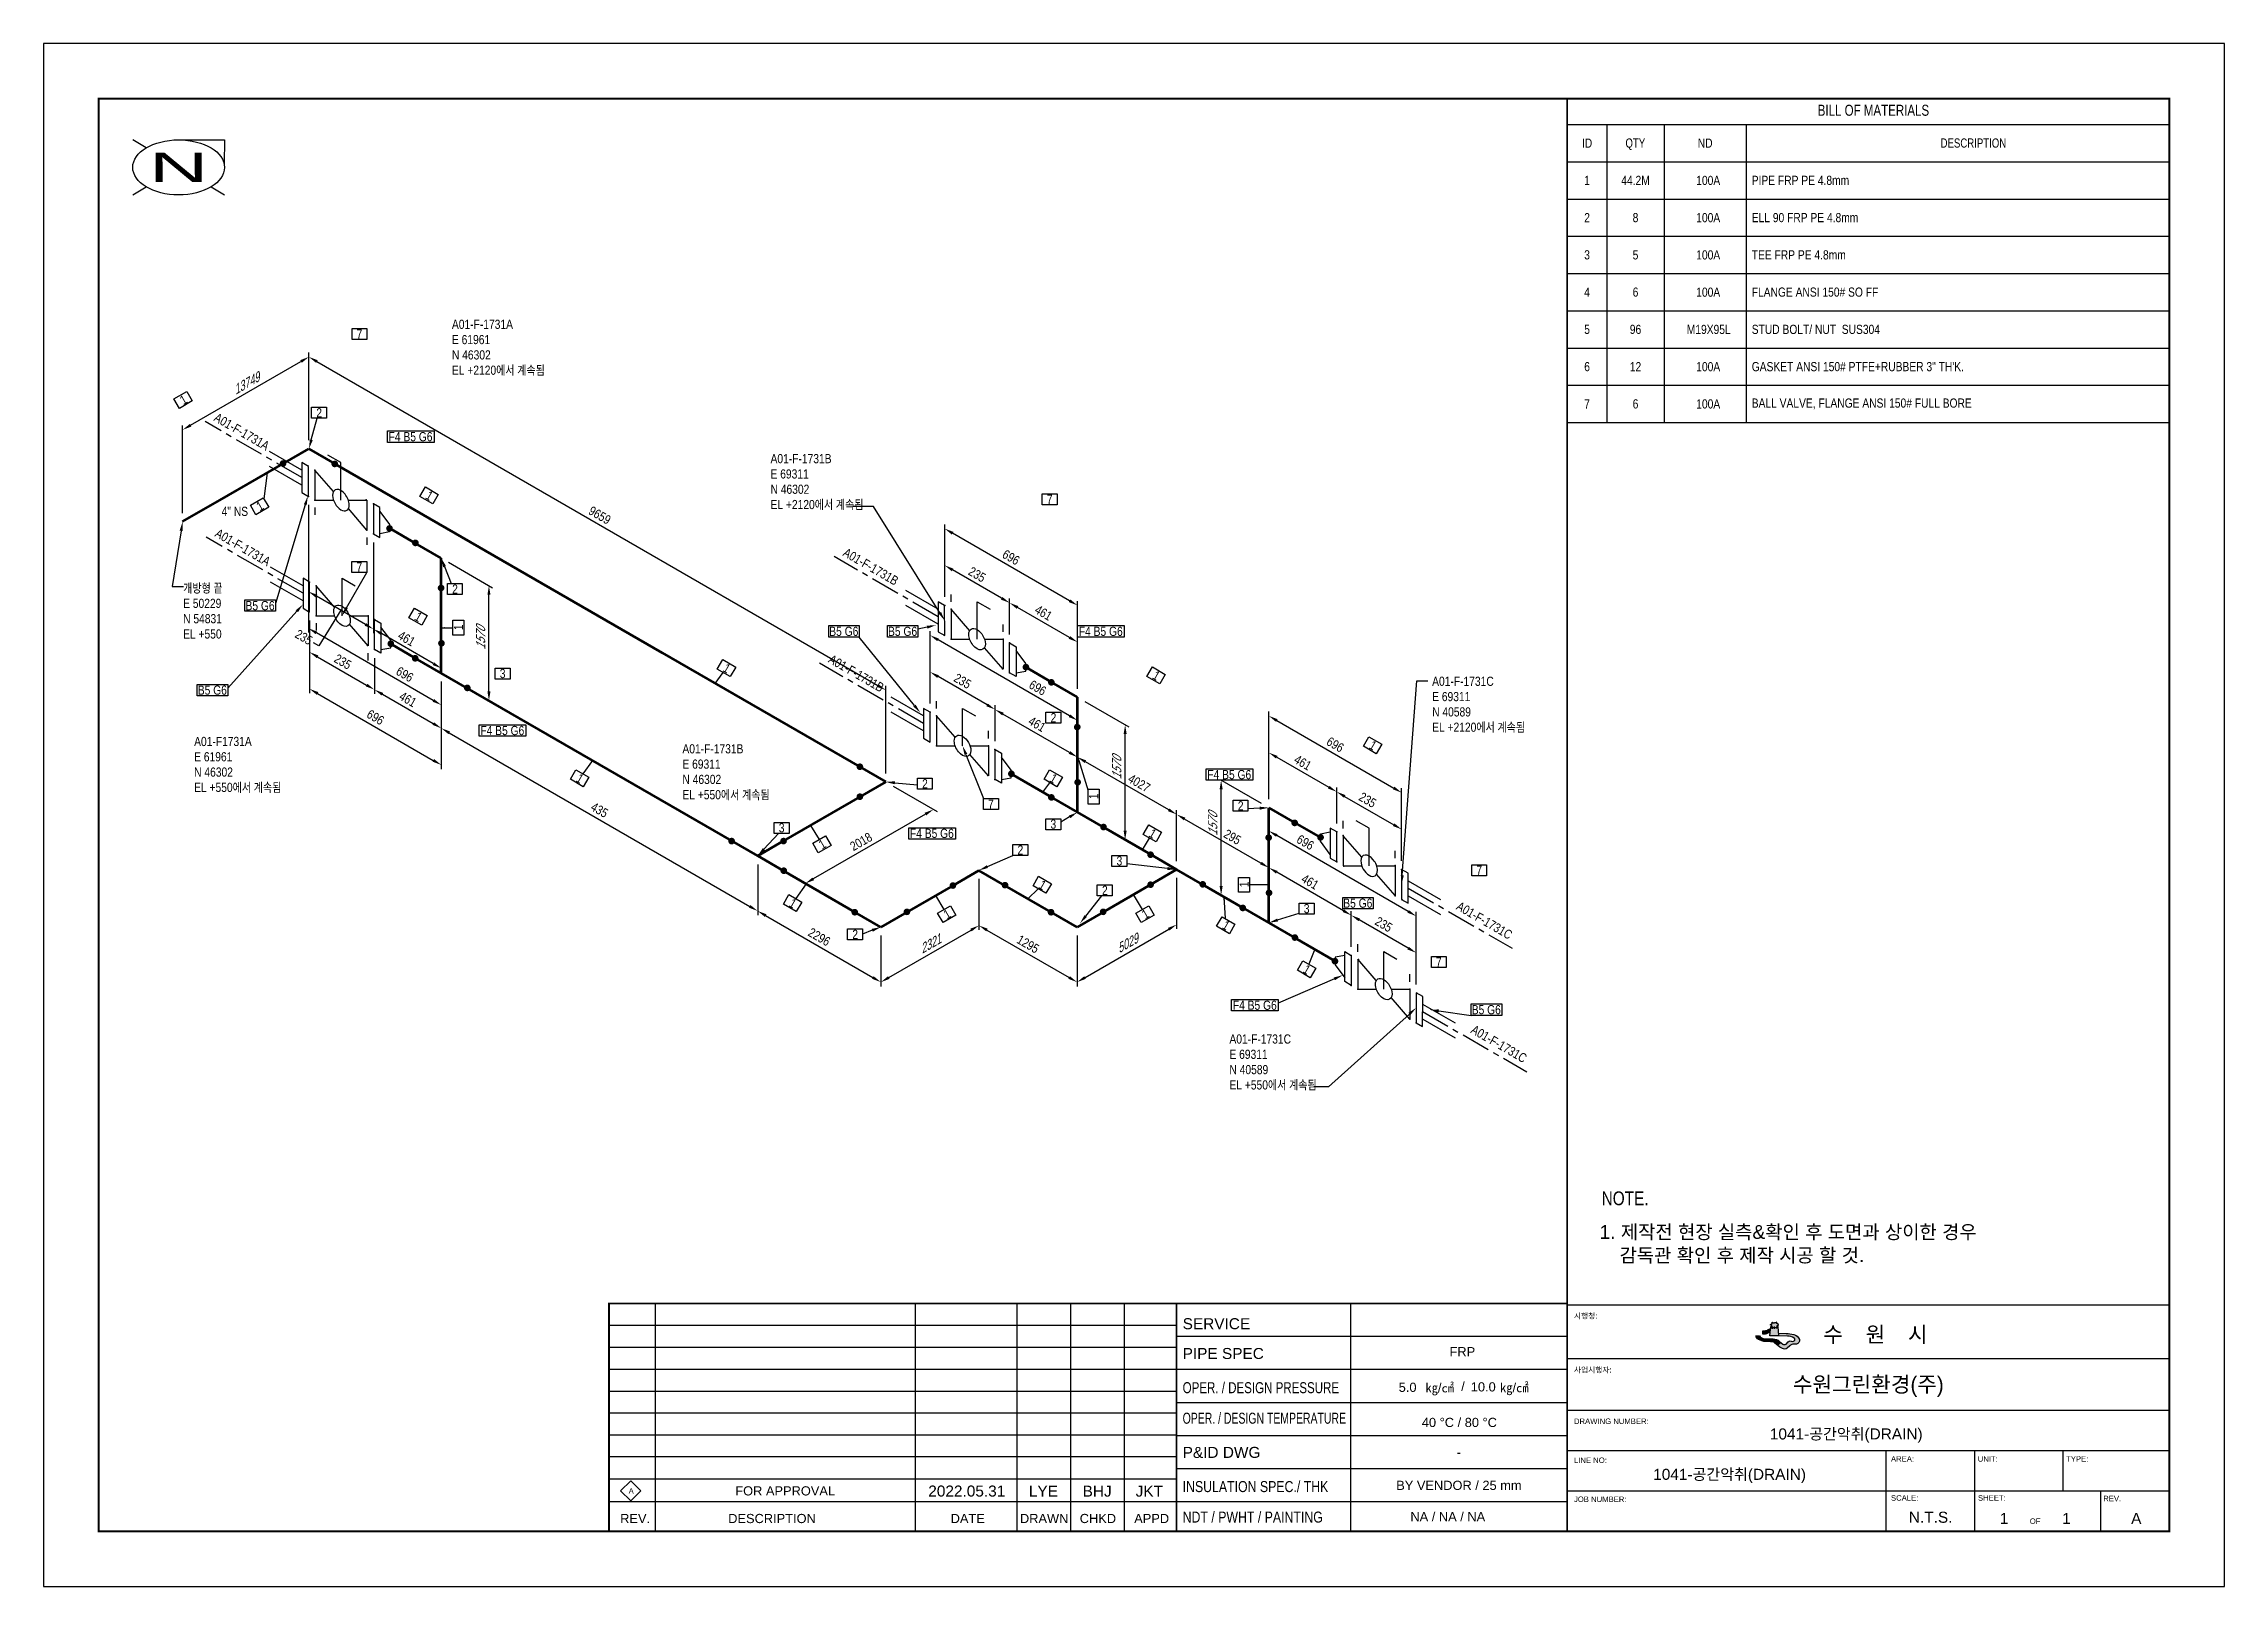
# Model space of a CAD drawing. Header units: millimetres. Extents: x 0 to 594, y 0 to 420.
import ezdxf
from ezdxf import colors
from ezdxf.entities.mleader import LeaderData, LeaderLine
from ezdxf.enums import TextEntityAlignment as Align
from ezdxf.math import Vec2, Vec3

# ---------------------------------------------------------------- set-up
doc = ezdxf.new("R2010")
doc.units = ezdxf.units.MM
doc.header["$LTSCALE"] = 0.25
doc.linetypes.add('CENTER', pattern=[50.8, 31.75, -6.35, 6.35, -6.35])
doc.linetypes.add('DASHED2', pattern=[9.525, 6.35, -3.175])
for name, color, linetype in [('7', 5, 'Continuous'), ('TITLE', 7, 'Continuous'), ('기기', 6, 'Continuous'), ('밸브', 4, 'Continuous'), ('연속', 7, 'DASHED2'), ('열 추적 선', 7, 'CENTER'), ('용접', 1, 'Continuous'), ('주석', 7, 'Continuous'), ('지시선', 1, 'Continuous'), ('치수', 1, 'Continuous'), ('테이블', 7, 'Continuous')]:
    doc.layers.add(name, color=color, linetype=linetype)
doc.layers.add('파이프', color=3, linetype='Continuous', lineweight=70)
doc.styles.add('AdskIsoAnnotation', font='arial.ttf', dxfattribs={"width": 0.8, "height": 1})
doc.styles.add('AdskIsoMetric', font='arial.ttf', dxfattribs={"width": 0.8, "height": 2.5})
doc.styles.add('AdskIsoMetric-30', font='arial.ttf', dxfattribs={"width": 0.8, "height": 2.5})
doc.styles.add('AdskIsoMetric30', font='arial.ttf', dxfattribs={"width": 0.8, "oblique": 30, "height": 2.5})
doc.styles.add('FF1', font='arial.ttf')
doc.styles.add('MtXpl_', font='')
doc.styles.add('RomanS', font='arial.ttf')
doc.styles.get("Standard").update_dxf_attribs({"font": 'arial.ttf'})
doc.styles.add('굴림', font='')
doc.styles.get('MtXpl_').set_extended_font_data('Gulim')
doc.styles.get('굴림').set_extended_font_data('Gulim')
doc.dimstyles.new('AdskIsoMetric', dxfattribs={"dimtxt": 2.5, "dimasz": 2.5, "dimexe": 1, "dimexo": 2, "dimgap": 0.8, "dimtad": 1, "dimdec": 0, "dimrnd": 1, "dimzin": 0, "dimdsep": 46, "dimtxsty": 'AdskIsoMetric', "dimcen": 0, "dimclrt": 7, "dimadec": 0, "dimazin": 0, "dimtfac": 1, "dimtdec": 0, "dimtmove": 1, "dimatfit": 3, "dimfxl": 0, "dimfrac": 2, "dimtolj": 1, "dimtzin": 0, "dimarcsym": 0})

msp = doc.modelspace()

# ---------------------------------------------------------------- texts
at = {"color": 0, "linetype": 'ByBlock', "lineweight": 40, "width": 2}
msp.add_text('N', height=8, dxfattribs=at).set_placement((36.7749, 386.3101), align=Align.MIDDLE_CENTER)
at = {"color": 7, "linetype": 'ByBlock', "lineweight": -2, "style": 'RomanS'}
for s, height, p in [('SERVICE', 3, (310.25, 70.006)), ('시행청:', 1.5, (416.8367, 72.8857)), ('PIPE SPEC', 3, (310.25, 61.8976)), ('사업시행자:', 1.5, (416.8367, 58.1958)), ('DRAWING NUMBER:', 1.5, (416.8367, 44.1958)), ('P&ID DWG ', 3, (310.25, 34.9726)), ('LINE NO:', 1.5, (416.8367, 33.5792)), ('AREA:', 1.5, (503.1903, 33.9438)), ('UNIT:', 1.5, (526.8116, 33.9438)), ('TYPE:', 1.5, (550.8911, 33.9438)), ('JOB NUMBER:', 1.5, (416.8367, 22.9625)), ('SCALE:', 1.5, (503.1903, 23.3271)), ('SHEET:', 1.5, (526.8904, 23.3271)), ('REV.', 1.5, (560.9975, 23.16)), ('OF', 1.5, (541, 17))]:
    msp.add_text(s, height=height, dxfattribs=at).set_placement(p)
at = {"style": '굴림'}
msp.add_text('수    원    시', height=4.255987, dxfattribs=at).set_placement((484.7572, 66.4683))
at = {"color": 7, "style": 'AdskIsoMetric'}
for s, p in [('FRP', (382.9468, 62.646)), ('5.0', (369.103, 52.9462)), ('㎏/㎠', (376.3782, 52.8069)), ('/', (386.1261, 53.2022)), ('10.0', (388.7325, 53.0638)), ('㎏/㎠', (396.6965, 52.8657)), ('40 %%DC / 80 %%DC', (375.399, 43.3833)), ('NA / NA / NA', (372.2839, 17.7298))]:
    msp.add_text(s, height=2.5, dxfattribs=at).set_placement(p)
at = {"color": 7, "linetype": 'ByBlock', "lineweight": -2, "style": 'RomanS'}
for s, width, p in [('OPER. / DESIGN PRESSURE', 0.75, (310.25, 52.5893)), ('OPER. / DESIGN TEMPERATURE', 0.68, (310.25, 44.281)), ('INSULATION SPEC./ THK', 0.8, (310.25, 25.6643)), ('NDT / PWHT / PAINTING', 0.8, (310.25, 17.356))]:
    msp.add_text(s, height=3, dxfattribs=dict(at, width=width)).set_placement(p)
at = {"style": '굴림'}
msp.add_text('수원그린환경(주)', height=4.25599, dxfattribs=at).set_placement((497, 55), align=Align.MIDDLE_CENTER)
at = {"color": 7, "style": 'AdskIsoMetric'}
for s, p in [('-', (385.5, 36.5)), ('FOR APPROVAL', (201.988, 26)), ('BY VENDOR / 25 mm', (385.5, 27.5))]:
    msp.add_text(s, height=2.5, dxfattribs=at).set_placement(p, align=Align.MIDDLE_CENTER)
at = {"color": 7, "linetype": 'ByBlock', "lineweight": -2, "style": 'RomanS'}
for s, p in [('REV.', (161.1158, 17.2245)), ('DESCRIPTION', (198.4012, 17.2245)), ('DATE', (251.7185, 17.2245)), ('DRAWN', (272.5302, 17.2245)), ('CHKD', (287.1697, 17.2245)), ('APPD', (301.8091, 17.2245))]:
    msp.add_text(s, height=2.5, dxfattribs=at).set_placement(p, align=Align.CENTER)
at = {"color": 7, "linetype": 'ByBlock', "lineweight": -2}
msp.add_text('N.T.S.', height=3, dxfattribs=at).set_placement((514, 17.3202), align=Align.CENTER)
at = {"color": 7}
for tag, p in [('1041-공간악취(DRAIN)', (491, 40)), ('1041-공간악취(DRAIN)', (459.229, 29)), ('2022.05.31', (251.4515, 24.4518)), ('LYE', (272.32, 24.4243)), ('BHJ', (286.9594, 24.4243)), ('JKT', (301.1751, 24.4243)), ('1', (534, 17)), ('1', (551, 17)), ('A', (570, 17))]:
    msp.add_attdef(tag, text='', height=3, dxfattribs=at).set_placement(p, align=Align.CENTER)
at = {"layer": 'TITLE', "color": 7, "linetype": 'Continuous', "style": 'FF1'}
msp.add_text('A', height=1.4952, dxfattribs=at).set_placement((159.3541, 25.2225))
at = {"layer": '기기', "char_height": 2.5, "attachment_point": 5, "rotation": 330, "style": 'AdskIsoMetric-30'}
for s, insert in [('\\A1;A01-F-1731A', (53.9554, 314.3529)), ('\\A1;A01-F-1731A', (54.2552, 282.8605)), ('\\A1;A01-F-1731B', (225.3024, 277.6057)), ('\\A1;A01-F-1731B', (221.3393, 248.5745)), ('\\A1;A01-F-1731C', (392.4358, 181.2893))]:
    msp.add_mtext(s, dxfattribs=dict(at, insert=insert))
at = {"layer": '주석', "style": 'AdskIsoAnnotation', "width": 0.8}
msp.add_text('NOTE.', height=3.75, dxfattribs=at).set_placement((424.3734, 103.7723))
at = {"layer": '주석', "style": 'AdskIsoAnnotation'}
for s, p in [('1. 제작전 현장 실측&확인 후 도면과 상이한 경우 ', (423.7796, 94.6083)), ('   감독관 확인 후 제작 시공 할 것.', (424.9028, 88.2681))]:
    msp.add_text(s, height=3.75, dxfattribs=at).set_placement(p)
at = {"layer": '주석', "char_height": 2.5, "attachment_point": 7, "style": 'AdskIsoAnnotation'}
for s, insert in [('\\PA01-F-1731A\\PE 61961\\PN 46302\\PEL +2120{\\fGulim|b0|i0|c129|p50;에서 계속됨}', (111.2216, 329.5782)), ('\\PA01-F-1731B\\PE 69311\\PN 46302\\PEL +2120{\\fGulim|b0|i0|c129|p50;에서 계속됨}', (198, 293)), ('{\\fGulim|b0|i0|c129|p50;개방형 끝\\P}E 50229\\PN 54831\\PEL +550', (38, 258)), ('\\PA01-F-1731C\\PE 69311\\PN 40589\\PEL +2120{\\fGulim|b0|i0|c129|p50;에서 계속됨}', (378.2108, 232.3865)), ('\\PA01-F1731A\\PE 61961\\PN 46302\\PEL +550{\\fGulim|b0|i0|c129|p50;에서 계속됨}', (41, 216)), ('\\PA01-F-1731B\\PE 69311\\PN 46302\\PEL +550{\\fGulim|b0|i0|c129|p50;에서 계속됨}', (174, 214)), ('\\PA01-F-1731C\\PE 69311\\PN 40589\\PEL +550{\\fGulim|b0|i0|c129|p50;에서 계속됨}', (323, 135))]:
    msp.add_mtext(s, dxfattribs=dict(at, insert=insert))
at = {"layer": '테이블', "width": 0.8}
for s, height, style, p in [('BILL OF MATERIALS', 3, 'MtXpl_', (483.2302, 400.3642)), ('QTY', 2.5, 'MtXpl_', (430.8626, 391.6891)), ('DESCRIPTION', 2.5, 'MtXpl_', (516.696, 391.6924)), ('100A', 2.5, 'AdskIsoMetric', (450.1426, 381.5188)), ('100A', 2.5, 'AdskIsoMetric', (450.1426, 371.3759)), ('100A', 2.5, 'AdskIsoMetric', (450.1426, 361.233)), ('100A', 2.5, 'AdskIsoMetric', (450.1426, 351.0902)), ('M19X95L', 2.5, 'AdskIsoMetric', (447.5655, 340.9465)), ('100A', 2.5, 'AdskIsoMetric', (450.1426, 330.8045)), ('100A', 2.5, 'AdskIsoMetric', (450.1426, 320.6616))]:
    msp.add_text(s, height=height, dxfattribs=dict(at, style=style)).set_placement(p)
at = {"layer": '테이블', "char_height": 2.5, "style": 'AdskIsoMetric'}
for s, insert, width, attachment_point in [('ID', (420.41, 392.9108), 7.820039, 5), ('ND', (452.5737, 392.9108), 19.370384, 5), ('1', (420.41, 382.7679), 7.820039, 5), ('44.2M', (433.6043, 382.7679), 12.568491, 5), ('2', (420.41, 372.625), 7.820039, 5), ('8', (433.6043, 372.625), 12.568491, 5), ('ELL 90 FRP PE 4.8mm ', (465.259, 372.625), 91.999936, 4), ('3', (420.41, 362.4822), 7.820039, 5), ('5', (433.6043, 362.4822), 12.568491, 5), ('TEE FRP PE 4.8mm ', (465.259, 362.4822), 91.999936, 4), ('4', (420.41, 352.3393), 7.820039, 5), ('6', (433.6043, 352.3393), 12.568491, 5), ('FLANGE ANSI 150# SO FF ', (465.259, 352.3393), 91.999936, 4), ('5', (420.41, 342.1965), 7.820039, 5), ('96', (433.6043, 342.1965), 12.568491, 5), ('STUD BOLT/ NUT  SUS304', (465.259, 342.1965), 91.999936, 4), ('6', (420.41, 332.0536), 7.820039, 5), ('12', (433.6043, 332.0536), 12.568491, 5), ('GASKET ANSI 150# PTFE+RUBBER 3" TH\'K.', (465.259, 332.0536), 91.999936, 4), ('7', (420.41, 321.9108), 7.820039, 5), ('6', (433.6043, 321.9108), 12.568491, 5), ('BALL VALVE, FLANGE ANSI 150# FULL BORE', (465.259, 321.9108), 91.999936, 4)]:
    msp.add_mtext(s, dxfattribs=dict(at, insert=insert, width=width, attachment_point=attachment_point))
at = {"layer": '테이블', "color": 4, "insert": (465.2589, 382.7679), "char_height": 2.5, "width": 91.999936, "attachment_point": 4, "style": 'AdskIsoMetric'}
msp.add_mtext('{\\C256;PIPE FRP PE 4.8mm }', dxfattribs=at)

# ---------------------------------------------------------------- blocks, each defined once
blk = doc.blocks.new('플랜지WN-1-IsoRight')
at = {"color": 0, "linetype": 'ByBlock', "lineweight": -2, "extrusion": (0.707107, 0.408248, -0.57735)}
for p, q in [((0.022, 0.14), (-0.11, 0.115)), ((-0.11, 0.115), (-0.11, 0.013)), ((-0.11, 0.013), (0.022, -0.166)), ((0.022, 0.191), (0.11, 0.14)), ((0.022, -0.217), (0.022, 0.191)), ((0.11, 0.14), (0.11, -0.268)), ((0.11, -0.268), (0.022, -0.217))]:
    blk.add_line(p, q, dxfattribs=at)
blk = doc.blocks.new('플랜지WN-2-IsoRight')
at = {"color": 0, "linetype": 'ByBlock', "lineweight": -2, "extrusion": (-0.707107, -0.408248, 0.57735)}
for p, q in [((-0.11, 0.115), (0.022, 0.14)), ((-0.11, 0.013), (-0.11, 0.115)), ((0.022, -0.166), (-0.11, 0.013)), ((0.11, 0.14), (0.022, 0.191)), ((0.022, 0.191), (0.022, -0.217)), ((0.11, -0.268), (0.11, 0.14)), ((0.022, -0.217), (0.11, -0.268))]:
    blk.add_line(p, q, dxfattribs=at)
blk = doc.blocks.new('개스킷-1-IsoRight')
at = {"color": 0, "linetype": 'ByBlock', "lineweight": -2, "extrusion": (1, 0, 0)}
for p in [(-0.044, 0.23), (0.044, 0.179), (-0.053, -0.174), (0.044, -0.23)]:
    blk.add_point(p, dxfattribs=at)
blk = doc.blocks.new('개스킷-2-IsoRight')
at = {"color": 0, "linetype": 'ByBlock', "lineweight": -2, "extrusion": (-1, 0, 0)}
for p in [(-0.053, 0.235), (0.044, 0.179), (-0.044, -0.179), (0.044, -0.23)]:
    blk.add_point(p, dxfattribs=at)
blk = doc.blocks.new('볼 밸브-1-IsoRight')
at = {"color": 0, "linetype": 'ByBlock', "lineweight": -2, "extrusion": (0.707107, 0.408248, -0.57735)}
for p, q in [((-0.101, 0.116), (-0.354, 0.408)), ((-0.354, 0.408), (-0.354, 0)), ((0.101, 0), (0.354, 0)), ((-0.354, 0), (-0.101, 0)), ((0.354, -0.408), (0.101, -0.116)), ((0.113, -0.065), (0.113, -0.065)), ((0.354, 0), (0.354, -0.408))]:
    blk.add_line(p, q, dxfattribs=at)
at = {"linetype": 'ByBlock', "extrusion": (-1.92296e-16, -1.11022e-16, -1)}
for start_param, end_param in [(-0.785398, 2.356194), (2.356194, 5.497787)]:
    blk.add_ellipse((0, 0), major_axis=(-0.08, 0.138), ratio=0.57735, start_param=start_param, end_param=end_param, dxfattribs=at)
blk = doc.blocks.new('Operator_Lever-1-IsoRight')
at = {"color": 0, "linetype": 'ByBlock', "lineweight": -2, "extrusion": (0.707107, 0.408248, -0.57735)}
for p, q in [((0, 0), (0, 0.51)), ((0, 0.51), (0.177, 0.408))]:
    blk.add_line(p, q, dxfattribs=at)
blk = doc.blocks.new('볼 밸브-2-IsoRight')
at = {"color": 0, "linetype": 'ByBlock', "lineweight": -2, "extrusion": (-0.707107, -0.408248, 0.57735)}
for p, q in [((-0.354, 0), (-0.354, 0.408)), ((-0.354, 0.408), (-0.101, 0.116)), ((-0.101, 0), (-0.354, 0)), ((0.354, 0), (0.101, 0)), ((0.101, -0.116), (0.354, -0.408)), ((0.113, -0.065), (0.113, -0.065)), ((0.354, -0.408), (0.354, 0))]:
    blk.add_line(p, q, dxfattribs=at)
at = {"linetype": 'ByBlock'}
for start_param, end_param in [(-2.356194, 0.785398), (0.785398, 3.926991)]:
    blk.add_ellipse((0, 0), major_axis=(-0.08, 0.138), ratio=0.57735, start_param=start_param, end_param=end_param, dxfattribs=at)
blk = doc.blocks.new('Operator_Lever-2-IsoRight')
at = {"color": 0, "linetype": 'ByBlock', "lineweight": -2, "extrusion": (-0.707107, -0.408248, 0.57735)}
for p, q in [((0, 0), (0, -0.51)), ((0, -0.51), (0.177, -0.612))]:
    blk.add_line(p, q, dxfattribs=at)
blk = doc.blocks.new('*D65')
at = {"layer": 'Defpoints', "color": 0}
for p in [(352.22, 216.31), (333.73, 211.98), (352.22, 205.39)]:
    blk.add_point(p, dxfattribs=at)
at = {"layer": '치수', "color": 0, "lineweight": -2}
for p, q in [((333.73, 214.29), (333.73, 228.14)), ((335.89, 225.73), (350.05, 217.56)), ((352.22, 207.7), (352.22, 217.46))]:
    blk.add_line(p, q, dxfattribs=at)
at = {"layer": '치수', "color": 0}
for points in [[(336.1, 226.09), (335.68, 225.37), (333.73, 226.98)], [(350.26, 217.92), (349.84, 217.2), (352.22, 216.31)]]:
    blk.add_solid(points, dxfattribs=at)
at = {"layer": '치수', "color": 7, "insert": (342.97, 224.26), "char_height": 2.5, "attachment_point": 5, "rotation": 330, "style": 'AdskIsoMetric-30'}
blk.add_mtext('\\A1;461', dxfattribs=at)
blk = doc.blocks.new('*D66')
at = {"layer": 'Defpoints', "color": 0}
for p in [(352.22, 205.39), (369.9, 206.1), (369.9, 195.18)]:
    blk.add_point(p, dxfattribs=at)
at = {"layer": '치수', "color": 0, "lineweight": -2}
for p, q in [((352.22, 207.7), (352.22, 217.46)), ((354.38, 215.06), (367.73, 207.35)), ((369.9, 197.49), (369.9, 207.26))]:
    blk.add_line(p, q, dxfattribs=at)
at = {"layer": '치수', "color": 0}
for points in [[(354.59, 215.42), (354.17, 214.7), (352.22, 216.31)], [(367.94, 207.71), (367.52, 206.99), (369.9, 206.1)]]:
    blk.add_solid(points, dxfattribs=at)
at = {"layer": '치수', "color": 7, "insert": (360.62, 214.08), "char_height": 2.5, "attachment_point": 5, "rotation": 330, "style": 'AdskIsoMetric-30'}
blk.add_mtext('\\A1;235', dxfattribs=at)
blk = doc.blocks.new('개스킷 해치 표식-2-IsoRight')
at = {"linetype": 'ByBlock', "lineweight": -2, "extrusion": (-0.707107, -0.408248, 0.57735)}
blk.add_line((0, 0), (0, -0.102), dxfattribs=at)
blk = doc.blocks.new('*D67')
at = {"layer": 'Defpoints', "color": 0}
for p in [(369.9, 216.1), (333.73, 211.98), (369.9, 195.18)]:
    blk.add_point(p, dxfattribs=at)
at = {"layer": '치수', "color": 0, "lineweight": -2}
for p, q in [((333.73, 214.29), (333.73, 238.14)), ((335.89, 235.73), (367.73, 217.35)), ((369.9, 197.49), (369.9, 217.26))]:
    blk.add_line(p, q, dxfattribs=at)
at = {"layer": '치수', "color": 0}
for points in [[(336.1, 236.09), (335.68, 235.37), (333.73, 236.98)], [(367.94, 217.71), (367.52, 216.99), (369.9, 216.1)]]:
    blk.add_solid(points, dxfattribs=at)
at = {"layer": '치수', "color": 7, "insert": (351.81, 229.16), "char_height": 2.5, "attachment_point": 5, "rotation": 330, "style": 'AdskIsoMetric-30'}
blk.add_mtext('\\A1;696', dxfattribs=at)
blk = doc.blocks.new('*D68')
at = {"layer": 'Defpoints', "color": 0}
for p in [(320.74, 219.48), (333.73, 211.98), (333.73, 180.66)]:
    blk.add_point(p, dxfattribs=at)
at = {"layer": '치수', "color": 0, "lineweight": -2}
for p, q in [((331.73, 213.14), (319.74, 220.06)), ((320.74, 190.66), (320.74, 216.98))]:
    blk.add_line(p, q, dxfattribs=at)
at = {"layer": '치수', "color": 0}
for points in [[(320.32, 216.98), (321.15, 216.98), (320.74, 219.48)], [(320.32, 190.66), (321.15, 190.66), (320.74, 188.16)]]:
    blk.add_solid(points, dxfattribs=at)
at = {"layer": '치수', "color": 7, "insert": (318.47, 207.42), "char_height": 2.5, "attachment_point": 5, "rotation": 90, "style": 'AdskIsoMetric30'}
blk.add_mtext('\\A1;1570', dxfattribs=at)
blk = doc.blocks.new('*D69')
at = {"layer": 'Defpoints', "color": 0}
for p in [(263.1, 267.76), (263.1, 256.84), (281.59, 242.08)]:
    blk.add_point(p, dxfattribs=at)
at = {"layer": '치수', "color": 0, "lineweight": -2}
for p, q in [((263.1, 259.15), (263.1, 268.91)), ((279.43, 258.33), (265.27, 266.51)), ((281.59, 244.39), (281.59, 258.24))]:
    blk.add_line(p, q, dxfattribs=at)
at = {"layer": '치수', "color": 0}
for points in [[(265.48, 266.87), (265.06, 266.15), (263.1, 267.76)], [(279.64, 258.69), (279.22, 257.97), (281.59, 257.08)]]:
    blk.add_solid(points, dxfattribs=at)
at = {"layer": '치수', "color": 7, "insert": (272.35, 265.04), "char_height": 2.5, "attachment_point": 5, "rotation": 330, "style": 'AdskIsoMetric-30'}
blk.add_mtext('\\A1;461', dxfattribs=at)
blk = doc.blocks.new('*D70')
at = {"layer": 'Defpoints', "color": 0}
for p in [(245.43, 277.96), (245.43, 267.05), (263.1, 256.84)]:
    blk.add_point(p, dxfattribs=at)
at = {"layer": '치수', "color": 0, "lineweight": -2}
for p, q in [((245.43, 269.36), (245.43, 279.12)), ((260.94, 269.01), (247.59, 276.71)), ((263.1, 259.15), (263.1, 268.91))]:
    blk.add_line(p, q, dxfattribs=at)
at = {"layer": '치수', "color": 0}
for points in [[(247.8, 277.07), (247.38, 276.35), (245.43, 277.96)], [(261.15, 269.37), (260.73, 268.65), (263.1, 267.76)]]:
    blk.add_solid(points, dxfattribs=at)
at = {"layer": '치수', "color": 7, "insert": (254.26, 275.48), "char_height": 2.5, "attachment_point": 5, "rotation": 330, "style": 'AdskIsoMetric-30'}
blk.add_mtext('\\A1;235', dxfattribs=at)
blk = doc.blocks.new('개스킷 해치 표식-1-IsoRight')
at = {"linetype": 'ByBlock', "lineweight": -2, "extrusion": (0.707107, 0.408248, -0.57735)}
blk.add_line((0, 0), (0, 0.102), dxfattribs=at)
blk = doc.blocks.new('*D71')
at = {"layer": 'Defpoints', "color": 0}
for p in [(245.43, 287.96), (245.43, 267.05), (281.59, 242.08)]:
    blk.add_point(p, dxfattribs=at)
at = {"layer": '치수', "color": 0, "lineweight": -2}
for p, q in [((245.43, 269.36), (245.43, 289.12)), ((279.43, 268.33), (247.59, 286.71)), ((281.59, 244.39), (281.59, 268.24))]:
    blk.add_line(p, q, dxfattribs=at)
at = {"layer": '치수', "color": 0}
for points in [[(247.8, 287.07), (247.38, 286.35), (245.43, 287.96)], [(279.64, 268.69), (279.22, 267.97), (281.59, 267.08)]]:
    blk.add_solid(points, dxfattribs=at)
at = {"layer": '치수', "color": 7, "insert": (263.51, 280.14), "char_height": 2.5, "attachment_point": 5, "rotation": 330, "style": 'AdskIsoMetric-30'}
blk.add_mtext('\\A1;696', dxfattribs=at)
blk = doc.blocks.new('*D42')
at = {"layer": 'Defpoints', "color": 0}
for p in [(281.59, 242.08), (294.59, 234.58), (281.59, 210.76)]:
    blk.add_point(p, dxfattribs=at)
at = {"layer": '치수', "color": 0, "lineweight": -2}
for p, q in [((283.59, 240.93), (295.59, 234)), ((294.59, 205.76), (294.59, 232.08))]:
    blk.add_line(p, q, dxfattribs=at)
at = {"layer": '치수', "color": 0}
for points in [[(294.17, 232.08), (295, 232.08), (294.59, 234.58)], [(294.17, 205.76), (295, 205.76), (294.59, 203.26)]]:
    blk.add_solid(points, dxfattribs=at)
at = {"layer": '치수', "color": 7, "insert": (292.32, 222.77), "char_height": 2.5, "attachment_point": 5, "rotation": 90, "style": 'AdskIsoMetric30'}
blk.add_mtext('\\A1;1570', dxfattribs=at)
blk = doc.blocks.new('*D72')
at = {"layer": 'Defpoints', "color": 0}
for p in [(356.18, 182.7), (356.18, 171.78), (373.86, 161.58)]:
    blk.add_point(p, dxfattribs=at)
at = {"layer": '치수', "color": 0, "lineweight": -2}
for p, q in [((356.18, 174.09), (356.18, 183.85)), ((371.69, 173.74), (358.35, 181.45)), ((373.86, 163.89), (373.86, 173.65))]:
    blk.add_line(p, q, dxfattribs=at)
at = {"layer": '치수', "color": 0}
for points in [[(358.55, 181.81), (358.14, 181.09), (356.18, 182.7)], [(371.9, 174.1), (371.49, 173.38), (373.86, 172.49)]]:
    blk.add_solid(points, dxfattribs=at)
at = {"layer": '치수', "color": 7, "insert": (365.02, 180.21), "char_height": 2.5, "attachment_point": 5, "rotation": 330, "style": 'AdskIsoMetric-30'}
blk.add_mtext('\\A1;235', dxfattribs=at)
blk = doc.blocks.new('*D43')
at = {"layer": 'Defpoints', "color": 0}
for p in [(333.73, 195.66), (333.73, 180.66), (356.18, 171.78)]:
    blk.add_point(p, dxfattribs=at)
at = {"layer": '치수', "color": 0, "lineweight": -2}
for p, q in [((354.02, 183.95), (335.89, 194.41)), ((356.18, 174.09), (356.18, 183.85))]:
    blk.add_line(p, q, dxfattribs=at)
at = {"layer": '치수', "color": 0}
for points in [[(336.1, 194.77), (335.68, 194.05), (333.73, 195.66)], [(354.22, 184.31), (353.81, 183.59), (356.18, 182.7)]]:
    blk.add_solid(points, dxfattribs=at)
at = {"layer": '치수', "color": 7, "insert": (344.95, 191.8), "char_height": 2.5, "attachment_point": 5, "rotation": 330, "style": 'AdskIsoMetric-30'}
blk.add_mtext('\\A1;461', dxfattribs=at)
blk = doc.blocks.new('*D44')
at = {"layer": 'Defpoints', "color": 0}
for p in [(308.62, 210.16), (308.62, 195.16), (333.73, 180.66)]:
    blk.add_point(p, dxfattribs=at)
at = {"layer": '치수', "color": 0, "lineweight": -2}
for p, q in [((308.62, 197.47), (308.62, 211.31)), ((331.56, 196.91), (310.79, 208.91))]:
    blk.add_line(p, q, dxfattribs=at)
at = {"layer": '치수', "color": 0}
for points in [[(310.99, 209.27), (310.58, 208.55), (308.62, 210.16)], [(331.77, 197.27), (331.35, 196.55), (333.73, 195.66)]]:
    blk.add_solid(points, dxfattribs=at)
at = {"layer": '치수', "color": 7, "insert": (323.81, 204), "char_height": 2.5, "attachment_point": 5, "rotation": 330, "style": 'AdskIsoMetric-30'}
blk.add_mtext('\\A1;295', dxfattribs=at)
blk = doc.blocks.new('*D45')
at = {"layer": 'Defpoints', "color": 0}
for p in [(281.59, 225.76), (281.59, 210.76), (308.62, 195.16)]:
    blk.add_point(p, dxfattribs=at)
at = {"layer": '치수', "color": 0, "lineweight": -2}
for p, q in [((306.46, 211.41), (283.76, 224.51)), ((308.62, 197.47), (308.62, 211.31))]:
    blk.add_line(p, q, dxfattribs=at)
at = {"layer": '치수', "color": 0}
for points in [[(283.97, 224.87), (283.55, 224.15), (281.59, 225.76)], [(306.66, 211.77), (306.25, 211.05), (308.62, 210.16)]]:
    blk.add_solid(points, dxfattribs=at)
at = {"layer": '치수', "color": 7, "insert": (298.41, 218.67), "char_height": 2.5, "attachment_point": 5, "rotation": 330, "style": 'AdskIsoMetric-30'}
blk.add_mtext('\\A1;4027', dxfattribs=at)
blk = doc.blocks.new('*D46')
at = {"layer": 'Defpoints', "color": 0}
for p in [(259.14, 238.73), (259.14, 227.81), (281.59, 210.76)]:
    blk.add_point(p, dxfattribs=at)
at = {"layer": '치수', "color": 0, "lineweight": -2}
for p, q in [((259.14, 230.12), (259.14, 239.88)), ((279.43, 227.01), (261.31, 237.48))]:
    blk.add_line(p, q, dxfattribs=at)
at = {"layer": '치수', "color": 0}
for points in [[(261.51, 237.84), (261.1, 237.12), (259.14, 238.73)], [(279.64, 227.37), (279.22, 226.65), (281.59, 225.76)]]:
    blk.add_solid(points, dxfattribs=at)
at = {"layer": '치수', "color": 7, "insert": (270.59, 234.73), "char_height": 2.5, "attachment_point": 5, "rotation": 330, "style": 'AdskIsoMetric-30'}
blk.add_mtext('\\A1;461', dxfattribs=at)
blk = doc.blocks.new('*D47')
at = {"layer": 'Defpoints', "color": 0}
for p in [(241.46, 248.93), (241.46, 238.01), (259.14, 227.81)]:
    blk.add_point(p, dxfattribs=at)
at = {"layer": '치수', "color": 0, "lineweight": -2}
for p, q in [((241.46, 240.32), (241.46, 250.09)), ((256.98, 239.98), (243.63, 247.68)), ((259.14, 230.12), (259.14, 239.88))]:
    blk.add_line(p, q, dxfattribs=at)
at = {"layer": '치수', "color": 0}
for points in [[(243.84, 248.04), (243.42, 247.32), (241.46, 248.93)], [(257.18, 240.34), (256.77, 239.62), (259.14, 238.73)]]:
    blk.add_solid(points, dxfattribs=at)
at = {"layer": '치수', "color": 7, "insert": (250.3, 246.45), "char_height": 2.5, "attachment_point": 5, "rotation": 330, "style": 'AdskIsoMetric-30'}
blk.add_mtext('\\A1;235', dxfattribs=at)
blk = doc.blocks.new('*D48')
at = {"layer": 'Defpoints', "color": 0}
for p in [(333.73, 205.66), (333.73, 180.66), (373.86, 161.58)]:
    blk.add_point(p, dxfattribs=at)
at = {"layer": '치수', "color": 0, "lineweight": -2}
for p, q in [((371.69, 183.74), (335.89, 204.41)), ((373.86, 163.89), (373.86, 183.65))]:
    blk.add_line(p, q, dxfattribs=at)
at = {"layer": '치수', "color": 0}
for points in [[(336.1, 204.77), (335.68, 204.05), (333.73, 205.66)], [(371.9, 184.1), (371.49, 183.38), (373.86, 182.49)]]:
    blk.add_solid(points, dxfattribs=at)
at = {"layer": '치수', "color": 7, "insert": (343.67, 202.54), "char_height": 2.5, "attachment_point": 5, "rotation": 330, "style": 'AdskIsoMetric-30'}
blk.add_mtext('\\A1;696', dxfattribs=at)
blk = doc.blocks.new('*D49')
at = {"layer": 'Defpoints', "color": 0}
for p in [(241.46, 258.93), (241.46, 238.01), (281.59, 210.76)]:
    blk.add_point(p, dxfattribs=at)
at = {"layer": '치수', "color": 0, "lineweight": -2}
for p, q in [((241.46, 240.32), (241.46, 260.09)), ((279.43, 237.01), (243.63, 257.68))]:
    blk.add_line(p, q, dxfattribs=at)
at = {"layer": '치수', "color": 0}
for points in [[(243.84, 258.04), (243.42, 257.32), (241.46, 258.93)], [(279.64, 237.37), (279.22, 236.65), (281.59, 235.76)]]:
    blk.add_solid(points, dxfattribs=at)
at = {"layer": '치수', "color": 7, "insert": (270.77, 244.63), "char_height": 2.5, "attachment_point": 5, "rotation": 330, "style": 'AdskIsoMetric-30'}
blk.add_mtext('\\A1;696', dxfattribs=at)
blk = doc.blocks.new('*D50')
at = {"layer": 'Defpoints', "color": 0}
for p in [(89.82, 286.54), (108.31, 279.95), (89.82, 260.62)]:
    blk.add_point(p, dxfattribs=at)
at = {"layer": '치수', "color": 0, "lineweight": -2}
for p, q in [((89.82, 284.23), (89.82, 259.47)), ((106.15, 251.2), (91.99, 259.37))]:
    blk.add_line(p, q, dxfattribs=at)
at = {"layer": '치수', "color": 0}
for points in [[(92.19, 259.73), (91.78, 259.01), (89.82, 260.62)], [(106.36, 251.56), (105.94, 250.84), (108.31, 249.95)]]:
    blk.add_solid(points, dxfattribs=at)
at = {"layer": '치수', "color": 7, "insert": (98.85, 258.03), "char_height": 2.5, "attachment_point": 5, "rotation": 330, "style": 'AdskIsoMetric-30'}
blk.add_mtext('\\A1;461', dxfattribs=at)
blk = doc.blocks.new('*D51')
at = {"layer": 'Defpoints', "color": 0}
for p in [(72.14, 296.75), (89.82, 286.54), (72.14, 270.83)]:
    blk.add_point(p, dxfattribs=at)
at = {"layer": '치수', "color": 0, "lineweight": -2}
for p, q in [((72.14, 294.44), (72.14, 269.67)), ((89.82, 284.23), (89.82, 259.47)), ((87.66, 261.87), (74.31, 269.58)), ((80.98, 265.72), (74.92, 256.05)), ((74.92, 256.05), (73.54, 256.85))]:
    blk.add_line(p, q, dxfattribs=at)
at = {"layer": '치수', "color": 0}
for points in [[(74.52, 269.94), (74.1, 269.22), (72.14, 270.83)], [(87.86, 262.23), (87.45, 261.51), (89.82, 260.62)]]:
    blk.add_solid(points, dxfattribs=at)
at = {"layer": '치수', "color": 7, "insert": (70.86, 258.39), "char_height": 2.5, "attachment_point": 5, "rotation": 330, "style": 'AdskIsoMetric-30'}
blk.add_mtext('\\A1;235', dxfattribs=at)
blk = doc.blocks.new('*D52')
at = {"layer": 'Defpoints', "color": 0}
for p in [(72.14, 296.75), (108.31, 279.95), (72.14, 260.83)]:
    blk.add_point(p, dxfattribs=at)
at = {"layer": '치수', "color": 0, "lineweight": -2}
for p, q in [((72.14, 294.44), (72.14, 259.67)), ((106.15, 241.2), (74.31, 259.58))]:
    blk.add_line(p, q, dxfattribs=at)
at = {"layer": '치수', "color": 0}
for points in [[(74.52, 259.94), (74.1, 259.22), (72.14, 260.83)], [(106.36, 241.56), (105.94, 240.84), (108.31, 239.95)]]:
    blk.add_solid(points, dxfattribs=at)
at = {"layer": '치수', "color": 7, "insert": (98.37, 248.3), "char_height": 2.5, "attachment_point": 5, "rotation": 330, "style": 'AdskIsoMetric-30'}
blk.add_mtext('\\A1;696', dxfattribs=at)
blk = doc.blocks.new('*D53')
at = {"layer": 'Defpoints', "color": 0}
for p in [(108.31, 279.95), (121.3, 272.45), (108.31, 248.63)]:
    blk.add_point(p, dxfattribs=at)
at = {"layer": '치수', "color": 0, "lineweight": -2}
for p, q in [((110.31, 278.79), (122.3, 271.87)), ((121.3, 243.63), (121.3, 269.95))]:
    blk.add_line(p, q, dxfattribs=at)
at = {"layer": '치수', "color": 0}
for points in [[(120.89, 269.95), (121.72, 269.95), (121.3, 272.45)], [(120.89, 243.63), (121.72, 243.63), (121.3, 241.13)]]:
    blk.add_solid(points, dxfattribs=at)
at = {"layer": '치수', "color": 7, "insert": (119.04, 258.09), "char_height": 2.5, "attachment_point": 5, "rotation": 90, "style": 'AdskIsoMetric30'}
blk.add_mtext('\\A1;1570', dxfattribs=at)
blk = doc.blocks.new('*D54')
at = {"layer": 'Defpoints', "color": 0}
for p in [(308.62, 195.16), (281.5, 179.5), (308.62, 180.16)]:
    blk.add_point(p, dxfattribs=at)
at = {"layer": '치수', "color": 0, "lineweight": -2}
for p, q in [((308.62, 192.85), (308.62, 179)), ((283.66, 165.75), (306.46, 178.91)), ((281.5, 177.19), (281.5, 163.34))]:
    blk.add_line(p, q, dxfattribs=at)
at = {"layer": '치수', "color": 0}
for points in [[(306.25, 179.27), (306.66, 178.55), (308.62, 180.16)], [(283.45, 166.11), (283.87, 165.39), (281.5, 164.5)]]:
    blk.add_solid(points, dxfattribs=at)
at = {"layer": '치수', "color": 7, "insert": (295.06, 174.95), "char_height": 2.5, "attachment_point": 5, "rotation": 30, "style": 'AdskIsoMetric30'}
blk.add_mtext('\\A1;5029', dxfattribs=at)
blk = doc.blocks.new('*D55')
at = {"layer": 'Defpoints', "color": 0}
for p in [(254.77, 194.93), (281.5, 179.5), (281.5, 164.5)]:
    blk.add_point(p, dxfattribs=at)
at = {"layer": '치수', "color": 0, "lineweight": -2}
for p, q in [((254.77, 192.62), (254.77, 178.77)), ((256.94, 178.68), (279.33, 165.75)), ((281.5, 177.19), (281.5, 163.34))]:
    blk.add_line(p, q, dxfattribs=at)
at = {"layer": '치수', "color": 0}
for points in [[(257.14, 179.04), (256.73, 178.32), (254.77, 179.93)], [(279.54, 166.11), (279.12, 165.39), (281.5, 164.5)]]:
    blk.add_solid(points, dxfattribs=at)
at = {"layer": '치수', "color": 7, "insert": (268.13, 174.83), "char_height": 2.5, "attachment_point": 5, "rotation": 330, "style": 'AdskIsoMetric-30'}
blk.add_mtext('\\A1;1295', dxfattribs=at)
blk = doc.blocks.new('*D56')
at = {"layer": 'Defpoints', "color": 0}
for p in [(254.77, 194.93), (228.05, 179.5), (254.77, 179.93)]:
    blk.add_point(p, dxfattribs=at)
at = {"layer": '치수', "color": 0, "lineweight": -2}
for p, q in [((254.77, 192.62), (254.77, 178.77)), ((230.21, 165.75), (252.61, 178.68)), ((228.05, 177.19), (228.05, 163.34))]:
    blk.add_line(p, q, dxfattribs=at)
at = {"layer": '치수', "color": 0}
for points in [[(252.4, 179.04), (252.81, 178.32), (254.77, 179.93)], [(230, 166.11), (230.42, 165.39), (228.05, 164.5)]]:
    blk.add_solid(points, dxfattribs=at)
at = {"layer": '치수', "color": 7, "insert": (241.41, 174.83), "char_height": 2.5, "attachment_point": 5, "rotation": 30, "style": 'AdskIsoMetric30'}
blk.add_mtext('\\A1;2321', dxfattribs=at)
blk = doc.blocks.new('*D57')
at = {"layer": 'Defpoints', "color": 0}
for p in [(72.44, 265.25), (90.12, 255.05), (90.12, 244.13)]:
    blk.add_point(p, dxfattribs=at)
at = {"layer": '치수', "color": 0, "lineweight": -2}
for p, q in [((72.44, 262.94), (72.44, 253.18)), ((74.61, 253.09), (87.96, 245.38)), ((90.12, 252.74), (90.12, 242.97))]:
    blk.add_line(p, q, dxfattribs=at)
at = {"layer": '치수', "color": 0}
for points in [[(74.82, 253.45), (74.4, 252.72), (72.44, 254.34)], [(88.16, 245.74), (87.75, 245.02), (90.12, 244.13)]]:
    blk.add_solid(points, dxfattribs=at)
at = {"layer": '치수', "color": 7, "insert": (81.5, 251.72), "char_height": 2.5, "attachment_point": 5, "rotation": 330, "style": 'AdskIsoMetric-30'}
blk.add_mtext('\\A1;235', dxfattribs=at)
blk = doc.blocks.new('*D58')
at = {"layer": 'Defpoints', "color": 0}
for p in [(90.12, 255.05), (108.31, 248.63), (108.31, 233.63)]:
    blk.add_point(p, dxfattribs=at)
at = {"layer": '치수', "color": 0, "lineweight": -2}
for p, q in [((90.12, 252.74), (90.12, 242.97)), ((108.31, 246.32), (108.31, 232.47)), ((92.29, 242.88), (106.15, 234.88))]:
    blk.add_line(p, q, dxfattribs=at)
at = {"layer": '치수', "color": 0}
for points in [[(92.49, 243.24), (92.08, 242.52), (90.12, 244.13)], [(106.36, 235.24), (105.94, 234.52), (108.31, 233.63)]]:
    blk.add_solid(points, dxfattribs=at)
at = {"layer": '치수', "color": 7, "insert": (99.22, 241.49), "char_height": 2.5, "attachment_point": 5, "rotation": 330, "style": 'AdskIsoMetric-30'}
blk.add_mtext('\\A1;461', dxfattribs=at)
blk = doc.blocks.new('*D59')
at = {"layer": 'Defpoints', "color": 0}
for p in [(108.31, 248.63), (194.5, 198.87), (194.5, 183.87)]:
    blk.add_point(p, dxfattribs=at)
at = {"layer": '치수', "color": 0, "lineweight": -2}
for p, q in [((108.31, 246.32), (108.31, 232.47)), ((110.48, 232.38), (192.33, 185.12)), ((194.5, 196.56), (194.5, 182.71))]:
    blk.add_line(p, q, dxfattribs=at)
at = {"layer": '치수', "color": 0}
for points in [[(110.69, 232.74), (110.27, 232.02), (108.31, 233.63)], [(192.54, 185.48), (192.13, 184.76), (194.5, 183.87)]]:
    blk.add_solid(points, dxfattribs=at)
at = {"layer": '치수', "color": 7, "insert": (151.41, 211.36), "char_height": 2.5, "attachment_point": 5, "rotation": 330, "style": 'AdskIsoMetric-30'}
blk.add_mtext('\\A1;435', dxfattribs=at)
blk = doc.blocks.new('*D60')
at = {"layer": 'Defpoints', "color": 0}
for p in [(194.5, 198.87), (228.05, 179.5), (228.05, 164.5)]:
    blk.add_point(p, dxfattribs=at)
at = {"layer": '치수', "color": 0, "lineweight": -2}
for p, q in [((194.5, 196.56), (194.5, 182.71)), ((196.66, 182.62), (225.88, 165.75)), ((228.05, 177.19), (228.05, 163.34))]:
    blk.add_line(p, q, dxfattribs=at)
at = {"layer": '치수', "color": 0}
for points in [[(196.87, 182.98), (196.46, 182.26), (194.5, 183.87)], [(226.09, 166.11), (225.67, 165.39), (228.05, 164.5)]]:
    blk.add_solid(points, dxfattribs=at)
at = {"layer": '치수', "color": 7, "insert": (211.27, 176.8), "char_height": 2.5, "attachment_point": 5, "rotation": 330, "style": 'AdskIsoMetric-30'}
blk.add_mtext('\\A1;2296', dxfattribs=at)
blk = doc.blocks.new('*D61')
at = {"layer": 'Defpoints', "color": 0}
for p in [(72.44, 265.25), (108.31, 248.63), (108.31, 223.63)]:
    blk.add_point(p, dxfattribs=at)
at = {"layer": '치수', "color": 0, "lineweight": -2}
for p, q in [((72.44, 262.94), (72.44, 243.18)), ((108.31, 246.32), (108.31, 222.47)), ((74.61, 243.09), (106.15, 224.88))]:
    blk.add_line(p, q, dxfattribs=at)
at = {"layer": '치수', "color": 0}
for points in [[(74.82, 243.45), (74.4, 242.72), (72.44, 244.34)], [(106.36, 225.24), (105.94, 224.52), (108.31, 223.63)]]:
    blk.add_solid(points, dxfattribs=at)
at = {"layer": '치수', "color": 7, "insert": (90.38, 236.6), "char_height": 2.5, "attachment_point": 5, "rotation": 330, "style": 'AdskIsoMetric-30'}
blk.add_mtext('\\A1;696', dxfattribs=at)
blk = doc.blocks.new('*D62')
at = {"layer": 'Defpoints', "color": 0}
for p in [(229.38, 219), (194.5, 198.87), (207.49, 191.37)]:
    blk.add_point(p, dxfattribs=at)
at = {"layer": '치수', "color": 0, "lineweight": -2}
for p, q in [((231.38, 217.85), (243.37, 210.93)), ((240.2, 210.25), (209.65, 192.62))]:
    blk.add_line(p, q, dxfattribs=at)
at = {"layer": '치수', "color": 0}
for points in [[(239.99, 210.61), (240.41, 209.89), (242.37, 211.5)], [(209.45, 192.98), (209.86, 192.26), (207.49, 191.37)]]:
    blk.add_solid(points, dxfattribs=at)
at = {"layer": '치수', "color": 7, "insert": (222.66, 202.74), "char_height": 2.5, "attachment_point": 5, "rotation": 30, "style": 'AdskIsoMetric-30'}
blk.add_mtext('\\A1;2018', dxfattribs=at)
blk = doc.blocks.new('*D63')
at = {"layer": 'Defpoints', "color": 0}
for p in [(72.26, 309.71), (229.38, 244), (229.38, 219)]:
    blk.add_point(p, dxfattribs=at)
at = {"layer": '치수', "color": 0, "lineweight": -2}
for p, q in [((72.26, 312.02), (72.26, 335.87)), ((74.43, 333.46), (227.21, 245.25)), ((229.38, 221.31), (229.38, 245.16))]:
    blk.add_line(p, q, dxfattribs=at)
at = {"layer": '치수', "color": 0}
for points in [[(74.63, 333.82), (74.22, 333.1), (72.26, 334.71)], [(227.42, 245.61), (227, 244.89), (229.38, 244)]]:
    blk.add_solid(points, dxfattribs=at)
at = {"layer": '치수', "color": 7, "insert": (151.48, 291.59), "char_height": 2.5, "attachment_point": 5, "rotation": 330, "style": 'AdskIsoMetric-30'}
blk.add_mtext('\\A1;9659', dxfattribs=at)
blk = doc.blocks.new('*D64')
at = {"layer": 'Defpoints', "color": 0}
for p in [(72.26, 334.71), (72.26, 309.71), (37.87, 289.86)]:
    blk.add_point(p, dxfattribs=at)
at = {"layer": '치수', "color": 0, "lineweight": -2}
for p, q in [((40.04, 316.11), (70.1, 333.46)), ((72.26, 312.02), (72.26, 335.87)), ((37.87, 292.17), (37.87, 316.01))]:
    blk.add_line(p, q, dxfattribs=at)
at = {"layer": '치수', "color": 0}
for points in [[(69.89, 333.82), (70.3, 333.1), (72.26, 334.71)], [(39.83, 316.47), (40.25, 315.75), (37.87, 314.86)]]:
    blk.add_solid(points, dxfattribs=at)
at = {"layer": '치수', "color": 7, "insert": (55.07, 327.4), "char_height": 2.5, "attachment_point": 5, "rotation": 30, "style": 'AdskIsoMetric30'}
blk.add_mtext('\\A1;13749', dxfattribs=at)
blk = doc.blocks.new('엘보우-1-Iso2DSkew90')
at = {"color": 0, "linetype": 'ByBlock', "lineweight": -2, "extrusion": (-6.58545e-11, -0.816497, -0.57735)}
for p, q in [((0, 0), (-7.07, 4.08)), ((7.07, 4.08), (0, 0)), ((0, 0), (0, 0))]:
    blk.add_line(p, q, dxfattribs=at)
blk = doc.blocks.new('티-1-Iso2DSkew90')
at = {"color": 0, "linetype": 'ByBlock', "lineweight": -2, "extrusion": (-6.91986e-11, -0.816497, -0.57735)}
for p, q in [((0, 0), (-7.07, 4.08)), ((0, 0), (7.07, 4.08)), ((7.07, -4.08), (0, 0))]:
    blk.add_line(p, q, dxfattribs=at)
blk = doc.blocks.new('티-2-Iso2DSkew90')
at = {"color": 0, "linetype": 'ByBlock', "lineweight": -2, "extrusion": (0.707107, 0.408248, -0.57735)}
for p, q in [((0, 0), (0, 8.16)), ((0, 0), (-7.07, 4.08)), ((7.07, -4.08), (0, 0))]:
    blk.add_line(p, q, dxfattribs=at)
blk = doc.blocks.new('엘보우-1-Iso2DSkew0')
at = {"color": 0, "linetype": 'ByBlock', "lineweight": -2, "extrusion": (-0.707107, -0.408248, 0.57735)}
for p, q in [((0, 0), (-7.07, 4.08)), ((0, 0), (0, 0)), ((0, -8.16), (0, 0))]:
    blk.add_line(p, q, dxfattribs=at)
blk = doc.blocks.new('엘보우-2-Iso2DSkew90')
at = {"color": 0, "linetype": 'ByBlock', "lineweight": -2, "extrusion": (-3.34417e-11, -0.816497, -0.57735)}
for p, q in [((-7.07, 4.08), (0, 0)), ((0, 0), (-7.07, -4.08)), ((0, 0), (0, 0))]:
    blk.add_line(p, q, dxfattribs=at)
blk = doc.blocks.new('엘보우-3-Iso2DSkew90')
at = {"color": 0, "linetype": 'ByBlock', "lineweight": -2, "extrusion": (0, -0.816497, -0.57735)}
for p, q in [((-7.07, -4.08), (0, 0)), ((0, 0), (7.07, -4.08)), ((0, 0), (0, 0))]:
    blk.add_line(p, q, dxfattribs=at)
blk = doc.blocks.new('엘보우-4-Iso2DSkew90')
at = {"color": 0, "linetype": 'ByBlock', "lineweight": -2, "extrusion": (0, 0.816497, 0.57735)}
for p, q in [((0, 0), (-7.07, -4.08)), ((0, 0), (0, 0)), ((7.07, -4.08), (0, 0))]:
    blk.add_line(p, q, dxfattribs=at)
blk = doc.blocks.new('엘보우-5-Iso2DSkew90')
at = {"color": 0, "linetype": 'ByBlock', "lineweight": -2, "extrusion": (-6.12241e-11, -0.816497, -0.57735)}
for p, q in [((0, 0), (-7.07, 4.08)), ((7.07, 4.08), (0, 0)), ((0, 0), (0, 0))]:
    blk.add_line(p, q, dxfattribs=at)
blk = doc.blocks.new('엘보우-2-Iso2DSkew0')
at = {"color": 0, "linetype": 'ByBlock', "lineweight": -2, "extrusion": (0.707107, 0.408248, -0.57735)}
for p, q in [((0, 0), (7.07, -4.08)), ((0, 0), (0, 0)), ((0, -8.16), (0, 0))]:
    blk.add_line(p, q, dxfattribs=at)
blk = doc.blocks.new('티-3-Iso2DSkew90')
at = {"color": 0, "linetype": 'ByBlock', "lineweight": -2, "extrusion": (-0.707107, -0.408248, 0.57735)}
for p, q in [((0, 0), (0, 8.16)), ((-7.07, 4.08), (0, 0)), ((0, 0), (7.07, -4.08))]:
    blk.add_line(p, q, dxfattribs=at)
blk = doc.blocks.new('티-4-Iso2DSkew90')
at = {"color": 0, "linetype": 'ByBlock', "lineweight": -2, "extrusion": (0, 0.816497, 0.57735)}
for p, q in [((0, 0), (-7.07, 4.08)), ((0, 0), (-7.07, -4.08)), ((7.07, -4.08), (0, 0))]:
    blk.add_line(p, q, dxfattribs=at)
blk = doc.blocks.new('티-5-Iso2DSkew90')
at = {"color": 0, "linetype": 'ByBlock', "lineweight": -2, "extrusion": (0.707107, 0.408248, -0.57735)}
for p, q in [((0, 0), (0, 8.16)), ((0, 0), (-7.07, 4.08)), ((7.07, -4.08), (0, 0))]:
    blk.add_line(p, q, dxfattribs=at)
blk = doc.blocks.new('엘보우-3-Iso2DSkew0')
at = {"color": 0, "linetype": 'ByBlock', "lineweight": -2, "extrusion": (-0.707107, -0.408248, 0.57735)}
for p, q in [((0, 0), (-7.07, 4.08)), ((0, 0), (0, 0)), ((0, -8.16), (0, 0))]:
    blk.add_line(p, q, dxfattribs=at)
blk = doc.blocks.new('Buttweld')
at = {"lineweight": -2}
blk.add_hatch(color=0, dxfattribs=at).paths.add_polyline_path([(0.044, -0.003), (0.043, 0.005), (0.041, 0.013), (0.038, 0.02), (0.033, 0.026), (0.028, 0.032), (0.021, 0.037), (0.014, 0.04), (0.007, 0.042), (-0.001, 0.043), (-0.009, 0.042), (-0.017, 0.04), (-0.024, 0.037), (-0.03, 0.032), (-0.036, 0.026), (-0.04, 0.02), (-0.044, 0.013), (-0.046, 0.005), (-0.047, -0.003), (-0.046, -0.01), (-0.044, -0.018), (-0.04, -0.025), (-0.036, -0.032), (-0.03, -0.037), (-0.024, -0.042), (-0.017, -0.045), (-0.009, -0.047), (-0.001, -0.048), (0.007, -0.047), (0.014, -0.045), (0.021, -0.042), (0.028, -0.037), (0.033, -0.032), (0.038, -0.025), (0.041, -0.018), (0.043, -0.01)], is_closed=False, flags=0)
blk = doc.blocks.new('AnnoRect')
at = {"color": 0, "linetype": 'ByBlock', "lineweight": -2}
blk.add_wipeout([(-0.81, -0.6), (-0.81, 0.6), (0.81, 0.6), (0.81, -0.6)], dxfattribs=at)
blk.add_lwpolyline([(-0.81, -0.6), (-0.81, 0.6), (0.81, 0.6), (0.81, -0.6)], close=True, dxfattribs=at)
at = {"color": 0, "linetype": 'ByBlock', "lineweight": -2, "style": 'AdskIsoAnnotation', "width": 0.8}
blk.add_attdef('XX', text='', height=1, dxfattribs=at).set_placement((0, 0), align=Align.MIDDLE_CENTER)
blk = doc.blocks.new('끝 장비-1-IsoLeft')
at = {"color": 0, "linetype": 'ByBlock', "lineweight": -2, "extrusion": (0, 0.816497, 0.57735)}
for p, q in [((0, 0.102), (-0.442, 0.357)), ((-0.177, 0), (-0.619, 0.255)), ((-0.265, -0.051), (0.088, 0.153)), ((0.177, 0.102), (-0.177, -0.102)), ((0.088, 0.153), (0.177, 0.102)), ((-0.177, -0.102), (-0.265, -0.051))]:
    blk.add_line(p, q, dxfattribs=at)
blk = doc.blocks.new('수원시마크')
h = blk.add_hatch(color=5)
h.paths.add_polyline_path([(6.27, 4.13), (6.04, 6.98), (5.7, 6.98), (5.7, 7.25), (6.13, 7.29), (6.13, 7.5), (5.64, 7.81), (5.64, 8.21), (5.5, 8.21), (5.5, 8.01), (4.93, 7.98), (4.36, 8.01), (4.36, 8.21), (4.22, 8.21), (4.22, 7.81), (3.73, 7.5), (3.73, 7.29), (4.16, 7.25), (4.16, 6.98), (3.82, 6.98), (3.59, 4.13)])
h.paths.add_polyline_path([(4.76, 6.46), (4.76, 6.74), (5.1, 6.74), (5.1, 6.46)], flags=16)
h.paths.add_polyline_path([(5.41, 6.46), (5.41, 6.74), (5.75, 6.74), (5.75, 6.46)], flags=16)
h.paths.add_polyline_path([(4.45, 6.46), (4.11, 6.46), (4.11, 6.74), (4.45, 6.74)], flags=16)
h.paths.add_polyline_path([(8.83, 4.05, -0.174291), (10.75, 3.51, -0.59696), (10.82, 2.7, -0.25604), (10.22, 2.53, 0.024566), (9.63, 2.64, 0.278989), (8.96, 2.35), (8.37, 1.69, -0.298853), (7.44, 1.72), (6.79, 2.24), (5.76, 1.43), (6.54, 0.8, 0.063286), (7.28, 0.37, 0.24753), (8.73, 0.49), (9.46, 1.2, -0.193471), (10.41, 1.66), (11.45, 1.69, 0.388319), (12.37, 3.05, 0.259907), (10.64, 4.57, 0.04063), (8.4, 4.86), (6.21, 4.91), (6.27, 4.13), (6.32, 4.13)])
for color, points in [(3, [(4.54, 3.3), (1.78, 3.3, -0.16593), (0.46, 4.14), (-0.62, 4.14, 0.174295), (0.21, 3.1, 0.126792), (2.29, 2.45), (3.76, 2.41, -0.209259), (4.99, 2.06), (5.76, 1.43), (6.79, 2.24), (6.45, 2.52, 0.16522)]), (1, [(3.75, 6.08, 0.143186), (2.76, 5.78, -0.141847), (1.87, 5.57), (1.39, 5.55), (1.39, 4.73), (1.96, 4.73, 0.144474), (2.64, 4.86), (2.85, 4.99, -0.277731), (3.42, 5.19), (3.68, 5.22)])]:
    blk.add_hatch(color=color).paths.add_polyline_path(points)
at = {"color": 1}
blk.add_line((5.76, 1.43), (6.79, 2.24), dxfattribs=at)
at = {"color": 5}
for points in [[(3.59, 4.13), (3.82, 6.98), (4.16, 6.98), (4.16, 7.25), (3.73, 7.29), (3.73, 7.5), (4.22, 7.81), (4.22, 8.21), (4.36, 8.21), (4.36, 8.01), (4.93, 7.98)], [(6.27, 4.13), (6.04, 6.98), (5.7, 6.98), (5.7, 7.25), (6.13, 7.29), (6.13, 7.5), (5.64, 7.81), (5.64, 8.21), (5.5, 8.21), (5.5, 8.01), (4.93, 7.98)]]:
    blk.add_lwpolyline(points, dxfattribs=at)
for points in [[(4.11, 6.46), (4.45, 6.46), (4.45, 6.74), (4.11, 6.74)], [(4.76, 6.46), (5.1, 6.46), (5.1, 6.74), (4.76, 6.74)], [(5.75, 6.46), (5.41, 6.46), (5.41, 6.74), (5.75, 6.74)]]:
    blk.add_lwpolyline(points, close=True, dxfattribs=at)
for points in [[(6.2, 4.91), (8.4, 4.86, -0.04063), (10.64, 4.57, -0.259907), (12.37, 3.05, -0.388319), (11.45, 1.69), (10.41, 1.66, 0.193471), (9.46, 1.2), (8.73, 0.49, -0.24753), (7.28, 0.37, -0.063286), (6.54, 0.8), (4.99, 2.06, 0.209259), (3.76, 2.41), (2.29, 2.45, -0.126792), (0.21, 3.1, -0.174295), (-0.62, 4.14, -2.92713)], [(-0.62, 4.14), (0.46, 4.14, 0.16593), (1.78, 3.3), (4.54, 3.3, -0.16522), (6.45, 2.52), (7.44, 1.72, 0.298853), (8.37, 1.69), (8.96, 2.35, -0.278989), (9.63, 2.64, -0.024566), (10.22, 2.53, 0.25604), (10.82, 2.7, 0.59696), (10.75, 3.51, 0.174291), (8.83, 4.05), (6.32, 4.13), (3.59, 4.13)]]:
    blk.add_lwpolyline(points, format="xyb", dxfattribs=at)
at = {"color": 1}
blk.add_lwpolyline([(3.75, 6.08, 0.143186), (2.76, 5.78, -0.141847), (1.87, 5.57), (1.39, 5.55), (1.39, 4.73), (1.96, 4.73, 0.144474), (2.64, 4.86), (2.85, 4.99, -0.277731), (3.42, 5.19), (3.68, 5.22)], format="xyb", dxfattribs=at)
blk = doc.blocks.new('T')
at = {"layer": '지시선', "xscale": 48, "yscale": 48, "zscale": 48}
blk.add_blockref('수원시마크', (-288, -200), dxfattribs=at)

# ---------------------------------------------------------------- dimensions: what is measured, and where the dimension line sits
at = {"layer": '치수'}
for base, p1, p2, angle, text, override, picture, middle in [((72.2609, 334.7136), (37.8728, 289.8596), (72.2609, 309.7136), 30, '13749', {"dimtad": 0, "dimlfac": 346.258856, "dimtxsty": 'AdskIsoMetric30', "dimse1": 0, "dimse2": 0, "dimsd1": 0, "dimsd2": 0, "dimtmove": 1}, '*D64', (55.0668, 327.4035)), ((229.3759, 244.0032), (72.2609, 309.7136), (229.3759, 219.0032), 330, '9659', {"dimtad": 0, "dimlfac": 53.243312, "dimtxsty": 'AdskIsoMetric-30', "dimse1": 0, "dimse2": 0, "dimsd1": 0, "dimsd2": 0, "dimtmove": 1}, '*D63', (151.4783, 291.5943)), ((72.1437, 270.8281), (89.8214, 286.5394), (72.1437, 296.7456), 150, '235', {"dimtad": 0, "dimlfac": 11.510152, "dimtxsty": 'AdskIsoMetric-30', "dimse1": 0, "dimse2": 0, "dimsd1": 0, "dimsd2": 0, "dimtmove": 1}, '*D51', (72.8437, 257.249)), ((72.1437, 260.8281), (108.3124, 279.9461), (72.1437, 296.7456), 150, '696', {"dimtad": 0, "dimlfac": 17.521863, "dimtxsty": 'AdskIsoMetric-30', "dimse1": 1, "dimse2": 0, "dimsd1": 0, "dimsd2": 0, "dimtmove": 1}, '*D52', (98.367, 248.305)), ((89.8214, 260.6219), (108.3124, 279.9461), (89.8214, 286.5394), 150, '461', {"dimtad": 0, "dimlfac": 23.876672, "dimtxsty": 'AdskIsoMetric-30', "dimse1": 1, "dimse2": 0, "dimsd1": 0, "dimsd2": 0, "dimtmove": 1}, '*D50', (98.8469, 258.0279)), ((245.4261, 287.9635), (281.5948, 242.0815), (245.4261, 267.046), 150, '696', {"dimtad": 0, "dimlfac": 15.888892, "dimtxsty": 'AdskIsoMetric-30', "dimse1": 0, "dimse2": 0, "dimsd1": 0, "dimsd2": 0, "dimtmove": 1}, '*D71', (263.5104, 280.1394)), ((121.3028, 272.4461), (108.3124, 248.6267), (108.3124, 279.9461), 90, '1570', {"dimtad": 0, "dimlfac": 50.144282, "dimtxsty": 'AdskIsoMetric30', "dimse1": 1, "dimse2": 0, "dimsd1": 0, "dimsd2": 0, "dimtmove": 1}, '*D53', (119.0365, 258.0948)), ((245.4261, 277.9635), (263.1038, 256.8398), (245.4261, 267.046), 150, '235', {"dimtad": 0, "dimlfac": 11.510152, "dimtxsty": 'AdskIsoMetric-30', "dimse1": 0, "dimse2": 0, "dimsd1": 0, "dimsd2": 0, "dimtmove": 1}, '*D70', (254.2649, 275.4773)), ((263.1038, 267.7573), (281.5948, 242.0815), (263.1038, 256.8398), 150, '461', {"dimtad": 0, "dimlfac": 19.709749, "dimtxsty": 'AdskIsoMetric-30', "dimse1": 0, "dimse2": 0, "dimsd1": 0, "dimsd2": 0, "dimtmove": 1}, '*D69', (272.3493, 265.0363)), ((90.1212, 244.1294), (72.4435, 265.2532), (90.1212, 255.047), 330, '235', {"dimtad": 0, "dimlfac": 11.510152, "dimtxsty": 'AdskIsoMetric-30', "dimse1": 0, "dimse2": 0, "dimsd1": 0, "dimsd2": 0, "dimtmove": 1}, '*D57', (81.5023, 251.7224)), ((108.3124, 223.6267), (72.4435, 265.2532), (108.3124, 248.6267), 330, '696', {"dimtad": 0, "dimlfac": 17.675909, "dimtxsty": 'AdskIsoMetric-30', "dimse1": 0, "dimse2": 0, "dimsd1": 0, "dimsd2": 0, "dimtmove": 1}, '*D61', (90.378, 236.5981)), ((241.463, 258.9323), (281.5948, 210.7622), (241.463, 238.0148), 150, '696', {"dimtad": 0, "dimlfac": 14.386021, "dimtxsty": 'AdskIsoMetric-30', "dimse1": 1, "dimse2": 0, "dimsd1": 0, "dimsd2": 0, "dimtmove": 1}, '*D49', (270.7676, 244.6302)), ((108.3124, 233.6267), (90.1212, 255.047), (108.3124, 248.6267), 330, '461', {"dimtad": 0, "dimlfac": 24.312533, "dimtxsty": 'AdskIsoMetric-30', "dimse1": 0, "dimse2": 0, "dimsd1": 0, "dimsd2": 0, "dimtmove": 1}, '*D58', (99.2168, 241.495)), ((241.463, 248.9323), (259.1406, 227.8086), (241.463, 238.0148), 150, '235', {"dimtad": 0, "dimlfac": 11.510152, "dimtxsty": 'AdskIsoMetric-30', "dimse1": 0, "dimse2": 0, "dimsd1": 0, "dimsd2": 0, "dimtmove": 1}, '*D47', (250.3018, 246.4461)), ((194.4989, 183.8669), (108.3124, 248.6267), (194.4989, 198.8669), 330, '435', {"dimtad": 0, "dimlfac": 4.370219, "dimtxsty": 'AdskIsoMetric-30', "dimse1": 0, "dimse2": 0, "dimsd1": 0, "dimsd2": 0, "dimtmove": 1}, '*D59', (151.4057, 211.3637)), ((259.1406, 238.7261), (281.5948, 210.7622), (259.1406, 227.8086), 150, '461', {"dimtad": 0, "dimlfac": 16.484891, "dimtxsty": 'AdskIsoMetric-30', "dimse1": 1, "dimse2": 0, "dimsd1": 0, "dimsd2": 0, "dimtmove": 1}, '*D46', (270.5877, 234.7341)), ((294.5852, 234.5815), (281.5948, 210.7622), (281.5948, 242.0815), 90, '1570', {"dimtad": 0, "dimlfac": 50.144282, "dimtxsty": 'AdskIsoMetric30', "dimse1": 1, "dimse2": 0, "dimsd1": 0, "dimsd2": 0, "dimtmove": 1}, '*D42', (292.3189, 222.7703)), ((369.8955, 216.1011), (333.7268, 211.9831), (369.8955, 195.1836), 330, '696', {"dimtad": 0, "dimlfac": 17.52186, "dimtxsty": 'AdskIsoMetric-30', "dimse1": 0, "dimse2": 0, "dimsd1": 0, "dimsd2": 0, "dimtmove": 1}, '*D67', (351.8111, 229.159)), ((281.5948, 225.7622), (308.621, 195.1586), (281.5948, 210.7622), 150, '4027', {"dimtad": 0, "dimlfac": 129.027093, "dimtxsty": 'AdskIsoMetric-30', "dimse1": 0, "dimse2": 1, "dimsd1": 0, "dimsd2": 0, "dimtmove": 1}, '*D45', (298.4075, 218.6723)), ((352.2178, 216.3073), (333.7268, 211.9831), (352.2178, 205.3898), 330, '461', {"dimtad": 0, "dimlfac": 23.876666, "dimtxsty": 'AdskIsoMetric-30', "dimse1": 0, "dimse2": 0, "dimsd1": 0, "dimsd2": 0, "dimtmove": 1}, '*D65', (342.9723, 224.2621)), ((320.7364, 219.4831), (333.7268, 180.6638), (333.7268, 211.9831), 90, '1570', {"dimtad": 0, "dimlfac": 50.144282, "dimtxsty": 'AdskIsoMetric30', "dimse1": 1, "dimse2": 0, "dimsd1": 0, "dimsd2": 0, "dimtmove": 1}, '*D68', (318.4701, 207.4179)), ((207.4893, 191.3669), (229.3759, 219.0032), (194.4989, 198.8669), 210, '2018', {"dimtad": 0, "dimlfac": 50.105387, "dimtxsty": 'AdskIsoMetric-30', "dimse1": 0, "dimse2": 1, "dimsd1": 0, "dimsd2": 0, "dimtmove": 1}, '*D62', (222.6607, 202.744)), ((369.8955, 206.1011), (352.2178, 205.3898), (369.8955, 195.1836), 330, '235', {"dimtad": 0, "dimlfac": 11.510152, "dimtxsty": 'AdskIsoMetric-30', "dimse1": 0, "dimse2": 0, "dimsd1": 0, "dimsd2": 0, "dimtmove": 1}, '*D66', (360.6167, 214.0751)), ((308.621, 210.1586), (333.7268, 180.6638), (308.621, 195.1586), 150, '295', {"dimtad": 0, "dimlfac": 10.164173, "dimtxsty": 'AdskIsoMetric-30', "dimse1": 1, "dimse2": 0, "dimsd1": 0, "dimsd2": 0, "dimtmove": 1}, '*D44', (323.8136, 204.0041)), ((333.7268, 205.6638), (373.8586, 161.5762), (333.7268, 180.6638), 150, '696', {"dimtad": 0, "dimlfac": 15.711798, "dimtxsty": 'AdskIsoMetric-30', "dimse1": 0, "dimse2": 1, "dimsd1": 0, "dimsd2": 0, "dimtmove": 1}, '*D48', (343.6741, 202.5376)), ((228.0453, 164.4989), (194.4989, 198.8669), (228.0453, 179.4989), 330, '2296', {"dimtad": 0, "dimlfac": 59.280462, "dimtxsty": 'AdskIsoMetric-30', "dimse1": 0, "dimse2": 0, "dimsd1": 0, "dimsd2": 0, "dimtmove": 1}, '*D60', (211.2721, 176.7998)), ((254.7715, 179.9293), (228.0453, 179.4989), (254.7715, 194.9293), 30, '2321', {"dimtad": 0, "dimlfac": 75.210341, "dimtxsty": 'AdskIsoMetric30', "dimse1": 0, "dimse2": 0, "dimsd1": 0, "dimsd2": 0, "dimtmove": 1}, '*D56', (241.4084, 174.831)), ((281.4977, 164.4989), (254.7715, 194.9293), (281.4977, 179.4989), 330, '1295', {"dimtad": 0, "dimlfac": 41.974571, "dimtxsty": 'AdskIsoMetric-30', "dimse1": 0, "dimse2": 0, "dimsd1": 0, "dimsd2": 0, "dimtmove": 1}, '*D55', (268.1346, 174.831)), ((308.621, 180.1586), (281.4977, 179.4989), (308.621, 195.1586), 30, '5029', {"dimtad": 0, "dimlfac": 160.570206, "dimtxsty": 'AdskIsoMetric30', "dimse1": 0, "dimse2": 0, "dimsd1": 0, "dimsd2": 0, "dimtmove": 1}, '*D54', (295.0594, 174.9457)), ((333.7268, 195.6638), (356.1809, 171.7824), (333.7268, 180.6638), 150, '461', {"dimtad": 0, "dimlfac": 19.302341, "dimtxsty": 'AdskIsoMetric-30', "dimse1": 0, "dimse2": 1, "dimsd1": 0, "dimsd2": 0, "dimtmove": 1}, '*D43', (344.9539, 191.7987)), ((356.1809, 182.6999), (373.8586, 161.5762), (356.1809, 171.7824), 150, '235', {"dimtad": 0, "dimlfac": 11.510152, "dimtxsty": 'AdskIsoMetric-30', "dimse1": 0, "dimse2": 0, "dimsd1": 0, "dimsd2": 0, "dimtmove": 1}, '*D72', (365.0198, 180.2137))]:
    dim = msp.add_linear_dim(base=base, p1=p1, p2=p2, angle=angle, text=text, dimstyle='AdskIsoMetric', override=override, dxfattribs=at)
    dim.commit()
    dim.dimension.update_dxf_attribs({"geometry": picture, "text_midpoint": middle, "dimtype": 160})

# ---------------------------------------------------------------- linework, layer by layer
at = {"color": 0, "linetype": 'ByBlock', "lineweight": 25}
for p, q in [((27.9361, 391.6134), (24.2749, 393.8101)), ((37.7749, 393.7861), (49.2749, 393.8101)), ((49.2749, 393.8101), (49.1633, 387.3101)), ((24.2749, 378.8101), (27.9361, 381.0068)), ((45.6138, 381.0068), (49.2749, 378.8101))]:
    msp.add_line(p, q, dxfattribs=at)
at = {"color": 0, "linetype": 'ByBlock', "lineweight": -2}
msp.add_line((36.7749, 386.3101), (36.7749, 386.3101), dxfattribs=at)
msp.add_line((36.7749, 386.3101), (36.7749, 386.3101), dxfattribs=at)
msp.add_line((36.7749, 386.3101), (36.7749, 386.3101), dxfattribs=at)
msp.add_line((36.7749, 386.3101), (36.7749, 386.3101), dxfattribs=at)
msp.add_line((36.7749, 386.3101), (36.7749, 386.3101), dxfattribs=at)
at = {"linetype": 'ByBlock', "lineweight": -2}
for p, q in [((166.559, 77), (166.559, 15.0687)), ((237.417, 77), (237.417, 15.0687)), ((265.0816, 77), (265.0816, 15.0687)), ((279.7211, 77), (279.7211, 15.0687)), ((294.3605, 77), (294.3605, 15.0687)), ((356, 77), (356, 15)), ((501.9206, 15), (501.9206, 37)), ((526, 15), (526, 37)), ((550.0794, 26), (550.0794, 37)), ((560.3833, 15), (560.3833, 26))]:
    msp.add_line(p, q, dxfattribs=at)
for p, q in [((415, 76.6899), (579, 76.6899)), ((308.5763, 71), (154, 71)), ((415, 68), (308.5763, 68)), ((308.5763, 65), (154, 65)), ((415, 62), (579, 62)), ((308.5763, 59.076), (154, 59.076)), ((415, 59), (308.5763, 59)), ((308.5763, 53.076), (154, 53.076)), ((415, 50), (308.5763, 50)), ((415, 48), (579, 48)), ((308.5763, 47.1521), (154, 47.1521)), ((308.5763, 41.1521), (154, 41.1521)), ((415, 41), (308.5763, 41)), ((415, 37), (579, 37)), ((308.5763, 35.2281), (154, 35.2281)), ((415, 32), (308.5763, 32)), ((308.5763, 29.2281), (154, 29.2281)), ((415, 26), (579, 26)), ((308.5763, 23), (154, 23)), ((415, 23), (308.5763, 23))]:
    msp.add_line(p, q)
msp.add_lwpolyline([(0, 0), (594, 0), (594, 420), (0, 420)], close=True)
at = {"const_width": 0.5}
msp.add_lwpolyline([(15, 15), (579, 15), (579, 405), (15, 405)], close=True, dxfattribs=at)
at = {"linetype": 'ByBlock', "lineweight": -2, "const_width": 0.5}
for points in [[(415, 15), (415, 405)], [(415, 77), (154, 77), (154, 15)], [(308.5763, 77), (308.5763, 15.1328)]]:
    msp.add_lwpolyline(points, dxfattribs=at)
at = {"color": 0, "linetype": 'ByBlock', "lineweight": 25}
msp.add_ellipse((36.7749, 386.3101), major_axis=(12.5, 0), ratio=0.6, dxfattribs=at)
at = {"layer": 'TITLE', "color": 7, "linetype": 'Continuous'}
msp.add_lwpolyline([(159.9027, 23.2613), (162.6403, 25.999), (159.9027, 28.7366), (157.1651, 25.999)], close=True, dxfattribs=at)
at = {"layer": '열 추적 선', "color": 1}
for p, q in [((243.6583, 263.9842), (215.3119, 280.35)), ((239.6952, 234.9529), (211.3488, 251.3188))]:
    msp.add_line(p, q, dxfattribs=at)
at = {"layer": '테이블'}
for p, q in [((415, 405), (579, 405)), ((415, 405), (415, 316.8393)), ((579, 405), (579, 316.8393)), ((415, 397.9822), (579, 397.9822)), ((425.82, 397.9822), (425.82, 387.8393)), ((441.3885, 397.9822), (441.3885, 387.8393)), ((463.7589, 397.9822), (463.7589, 316.8393)), ((415, 387.8393), (579, 387.8393)), ((415, 387.8393), (579, 387.8393)), ((425.82, 387.8393), (425.82, 377.6965)), ((441.3885, 387.8393), (441.3885, 377.6965)), ((415, 377.6965), (579, 377.6965)), ((415, 377.6965), (579, 377.6965)), ((425.82, 377.6965), (425.82, 357.4108)), ((441.3885, 377.6965), (441.3885, 357.4108)), ((415, 367.5536), (579, 367.5536)), ((415, 357.4108), (579, 357.4108)), ((415, 357.4108), (579, 357.4108)), ((425.82, 357.4108), (425.82, 347.2679)), ((441.3885, 357.4108), (441.3885, 347.2679)), ((415, 347.2679), (579, 347.2679)), ((415, 347.2679), (579, 347.2679)), ((425.82, 347.2679), (425.82, 326.9822)), ((441.3885, 347.2679), (441.3885, 326.9822)), ((415, 337.125), (579, 337.125)), ((415, 326.9822), (579, 326.9822)), ((415, 326.9822), (579, 326.9822)), ((425.82, 326.9822), (425.82, 316.8393)), ((441.3885, 326.9822), (441.3885, 316.8393)), ((415, 316.8393), (579, 316.8393))]:
    msp.add_line(p, q, dxfattribs=at)
at = {"layer": '파이프'}
for points in [[(58.0828, 301.5278), (65.1898, 305.6311)], [(79.332, 305.6311), (168.4458, 254.1812)], [(47.9778, 295.6937), (58.0828, 301.5278)], [(37.8728, 289.8596), (47.9778, 295.6937)], [(101.2414, 284.0285), (94.2408, 288.0703)], [(108.3124, 256.7917), (108.3124, 271.7811)], [(101.2414, 252.7092), (94.5406, 256.5779)], [(168.4458, 254.1812), (222.3048, 223.0856)], [(274.5237, 246.164), (267.5232, 250.2058)], [(187.4279, 202.9494), (115.3835, 244.5443)], [(281.5948, 218.9272), (281.5948, 233.9166)], [(274.5237, 214.8447), (263.5601, 221.1746)], [(222.3048, 214.9207), (201.57, 202.9494)], [(340.7979, 207.9006), (347.7984, 203.8589)], [(301.5499, 199.2411), (288.6659, 206.6797)], [(333.7268, 188.8287), (333.7268, 203.8181)], [(220.9742, 183.5814), (201.57, 194.7844)], [(247.7004, 190.8469), (235.1163, 183.5814)], [(274.4266, 183.5814), (261.8425, 190.8469)], [(301.5499, 191.0761), (288.5688, 183.5814)], [(326.6557, 184.7463), (315.6921, 191.0761)], [(340.7979, 176.5813), (351.7615, 170.2514)]]:
    msp.add_lwpolyline(points, dxfattribs=at)

# ---------------------------------------------------------------- block references
at = {"layer": '7', "xscale": 0.01912379949126055, "yscale": 0.01912379949126055, "zscale": 0.01912379949126055}
msp.add_blockref('T', (472.4222, 68.2071), dxfattribs=at)
at = {"layer": '밸브', "xscale": 20, "yscale": 20, "zscale": 20}
for name, p in [('개스킷-2-IsoRight', (73.0276, 300.3177)), ('개스킷-2-IsoRight', (88.9375, 291.1322)), ('개스킷-1-IsoRight', (73.3274, 268.8253)), ('Operator_Lever-1-IsoRight', (81.2824, 264.2325)), ('볼 밸브-1-IsoRight', (81.2824, 264.2325)), ('Operator_Lever-1-IsoRight', (254.2649, 257.8604)), ('개스킷-1-IsoRight', (89.2373, 259.6397)), ('개스킷-1-IsoRight', (246.31, 262.4532)), ('볼 밸브-1-IsoRight', (254.2649, 257.8604)), ('개스킷-1-IsoRight', (262.2199, 253.2676)), ('개스킷-1-IsoRight', (242.3469, 233.422)), ('Operator_Lever-1-IsoRight', (250.3018, 228.8292)), ('볼 밸브-1-IsoRight', (250.3018, 228.8292)), ('개스킷-1-IsoRight', (258.2568, 224.2364)), ('플랜지WN-2-IsoRight', (350.0081, 202.5831)), ('플랜지WN-1-IsoRight', (353.9712, 168.9757)), ('Operator_Lever-1-IsoRight', (365.0198, 162.5968)), ('볼 밸브-1-IsoRight', (365.0198, 162.5968))]:
    msp.add_blockref(name, p, dxfattribs=at)
for name, p, rotation in [('볼 밸브-2-IsoRight', (80.9826, 295.725), 179.9999999988267), ('Operator_Lever-2-IsoRight', (80.9826, 295.725), 179.9999999988267), ('플랜지WN-2-IsoRight', (92.0311, 289.3461), 179.9999999987869), ('플랜지WN-1-IsoRight', (92.3309, 257.8537), 179.999999998787), ('플랜지WN-1-IsoRight', (265.3135, 251.4816), 179.9999999983249), ('플랜지WN-1-IsoRight', (261.3504, 222.4503), 179.9999999983826), ('Operator_Lever-2-IsoRight', (361.0567, 196.2042), 179.999999998935), ('개스킷-2-IsoRight', (353.1017, 200.797), 179.9999999984115), ('볼 밸브-2-IsoRight', (361.0567, 196.2042), 179.999999998935), ('개스킷-2-IsoRight', (369.0116, 191.6114), 179.9999999987003), ('개스킷-1-IsoRight', (357.0648, 167.1896), 179.9999999984115), ('개스킷-1-IsoRight', (372.9747, 158.004), 179.9999999984115)]:
    msp.add_blockref(name, p, dxfattribs=dict(at, rotation=rotation))
at = {"layer": '연속', "xscale": -20, "yscale": 20, "zscale": 20}
for p, rotation in [((245.4261, 262.9635), 120), ((241.463, 233.9323), 120), ((369.8955, 191.1011), 300.0000000000001)]:
    msp.add_blockref('끝 장비-1-IsoLeft', p, dxfattribs=dict(at, rotation=rotation))
at = {"layer": '용접', "xscale": 20, "yscale": 20, "zscale": 20}
for p, rotation in [((65.1898, 305.6311), 180), ((101.2414, 284.0285), 180), ((108.3124, 271.7811), 270), ((94.5406, 256.5779), 180), ((108.3124, 256.7917), 90), ((267.5232, 250.2058), 180), ((115.3835, 244.5443), 180), ((281.5948, 233.9166), 270), ((222.3048, 223.0856), 180), ((263.5601, 221.1746), 180), ((281.5948, 218.9272), 90), ((222.3048, 214.9207), 180), ((288.6659, 206.6797), 180), ((333.7268, 203.8181), 270), ((347.7984, 203.8589), 180), ((201.57, 194.7844), 180), ((261.8425, 190.8469), 180), ((315.6921, 191.0761), 180), ((235.1163, 183.5814), 180), ((288.5688, 183.5814), 180), ((333.7268, 188.8287), 90), ((340.7979, 176.5813), 180)]:
    msp.add_blockref('Buttweld', p, dxfattribs=dict(at, rotation=rotation))
for p in [(79.332, 305.6311), (94.2408, 288.0703), (101.2414, 252.7092), (274.5237, 246.164), (274.5237, 214.8447), (340.7979, 207.9006), (187.4279, 202.9494), (201.57, 202.9494), (301.5499, 199.2411), (247.7004, 190.8469), (301.5499, 191.0761), (220.9742, 183.5814), (274.4266, 183.5814), (326.6557, 184.7463), (351.7615, 170.2514)]:
    msp.add_blockref('Buttweld', p, dxfattribs=at)
at = {"layer": '치수', "xscale": 20, "yscale": 20, "zscale": 20}
for name, p in [('개스킷 해치 표식-2-IsoRight', (73.9115, 293.725)), ('개스킷 해치 표식-2-IsoRight', (73.9115, 293.725)), ('개스킷 해치 표식-2-IsoRight', (88.0536, 285.56)), ('개스킷 해치 표식-1-IsoRight', (247.1939, 268.0254)), ('개스킷 해치 표식-1-IsoRight', (247.1939, 268.0254)), ('개스킷 해치 표식-1-IsoRight', (261.336, 259.8604)), ('개스킷 해치 표식-1-IsoRight', (243.2307, 238.9942)), ('개스킷 해치 표식-1-IsoRight', (243.2307, 238.9942)), ('개스킷 해치 표식-1-IsoRight', (257.3729, 230.8292)), ('개스킷 해치 표식-1-IsoRight', (357.9487, 172.7617)), ('개스킷 해치 표식-1-IsoRight', (372.0908, 164.5968)), ('개스킷 해치 표식-1-IsoRight', (372.0908, 164.5968))]:
    msp.add_blockref(name, p, dxfattribs=at)
for name, p, rotation in [('개스킷 해치 표식-1-IsoRight', (74.2113, 262.2325), 179.9999999987869), ('개스킷 해치 표식-1-IsoRight', (74.2113, 262.2325), 179.999999998783), ('개스킷 해치 표식-1-IsoRight', (88.3534, 254.0676), 179.9999999987869), ('개스킷 해치 표식-2-IsoRight', (353.9856, 206.3692), 179.9999999987003), ('개스킷 해치 표식-2-IsoRight', (368.1277, 198.2042), 179.9999999987003), ('개스킷 해치 표식-2-IsoRight', (368.1277, 198.2042), 179.9999999987013)]:
    msp.add_blockref(name, p, dxfattribs=dict(at, rotation=rotation))
at = {"layer": '파이프'}
for name, p in [('엘보우-3-Iso2DSkew90', (72.2609, 309.7136)), ('엘보우-1-Iso2DSkew0', (108.3124, 279.9461)), ('티-2-Iso2DSkew90', (108.3124, 248.6267)), ('엘보우-3-Iso2DSkew0', (281.5948, 242.0815)), ('엘보우-2-Iso2DSkew90', (229.3759, 219.0032)), ('티-5-Iso2DSkew90', (281.5948, 210.7622)), ('엘보우-2-Iso2DSkew0', (333.7268, 211.9831)), ('티-1-Iso2DSkew90', (194.4989, 198.8669)), ('티-4-Iso2DSkew90', (308.621, 195.1586)), ('엘보우-4-Iso2DSkew90', (254.7715, 194.9293)), ('티-3-Iso2DSkew90', (333.7268, 180.6638)), ('엘보우-1-Iso2DSkew90', (228.0453, 179.4989)), ('엘보우-5-Iso2DSkew90', (281.4977, 179.4989))]:
    msp.add_blockref(name, p, dxfattribs=at)

msp.set_redraw_order([(e.dxf.handle, doc.entitydb.next_handle()) for e in msp.query("TEXT MTEXT ATTDEF DIMENSION ARC_DIMENSION")])  # texts and dimensions are drawn at this point

# ---------------------------------------------------------------- leaders
at = {"layer": '주석'}
ml = msp.add_multileader_mtext('Standard', dxfattribs=at)
ml.set_content('')
ml.set_leader_properties()
ml.build(insert=Vec2(0, 0))
ml.multileader.update_dxf_attribs({"dogleg_length": 0, "arrow_head_size": 2.5})
ctx = ml.context
ctx.base_point, ctx.arrow_head_size = Vec3(74.5, 318), 2.5
notes = []
notes.append((ctx, [(0, (1, 1, 0), (74.5, 318), (-1, 0), 0, [(0, [(72.2609, 309.7136)], 0, [])])]))
ctx.mtext, ml.multileader.dxf.content_type = None, 0
ml = msp.add_multileader_mtext('Standard', dxfattribs=at)
ml.set_content('')
ml.set_leader_properties()
ml.build(insert=Vec2(0, 0))
ml.multileader.update_dxf_attribs({"dogleg_length": 0, "arrow_head_size": 0})
ctx = ml.context
ctx.base_point, ctx.arrow_head_size = Vec3(60.0024, 296.0984), 0
notes.append((ctx, [(0, (1, 1, 0), (60.0024, 296.0984), (-1, 0), 0, [(0, [(60.9082, 303.1591)], 0, [])])]))
ctx.mtext, ml.multileader.dxf.content_type = None, 0
ml = msp.add_multileader_mtext('Standard', dxfattribs=at)
ml.set_content('')
ml.set_leader_properties()
ml.build(insert=Vec2(0, 0))
ml.multileader.update_dxf_attribs({"dogleg_length": 0, "arrow_head_size": 2.5})
ctx = ml.context
ctx.base_point, ctx.arrow_head_size = Vec3(63.1536, 267.5511), 2.5
notes.append((ctx, [(0, (1, 1, 0), (63.1536, 267.5511), (-1, 0), 0, [(0, [(71.9797, 296.8403)], 0, [])])]))
ctx.mtext, ml.multileader.dxf.content_type = None, 0
ml = msp.add_multileader_mtext('Standard', dxfattribs=at)
ml.set_content('')
ml.set_leader_properties()
ml.build(insert=Vec2(0, 0))
ml.multileader.update_dxf_attribs({"dogleg_length": 5.6084, "arrow_head_size": 2.5})
ctx = ml.context
ctx.base_point, ctx.arrow_head_size = Vec3(220.3916, 294), 2.5
notes.append((ctx, [(0, (1, 1, 0), (226, 294), (-1, 0), 5.6084, [(0, [(245.4261, 262.9635)], 0, [])])]))
ctx.mtext, ml.multileader.dxf.content_type = None, 0
ml = msp.add_multileader_mtext('Standard', dxfattribs=at)
ml.set_content('')
ml.set_leader_properties()
ml.build(insert=Vec2(0, 0))
ml.multileader.update_dxf_attribs({"dogleg_length": 3.0619, "arrow_head_size": 2.5})
ctx = ml.context
ctx.base_point, ctx.arrow_head_size = Vec3(38.0619, 272.1865), 2.5
notes.append((ctx, [(0, (1, 1, 0), (35, 272.1865), (1, 0), 3.0619, [(0, [(37.8728, 289.8596)], 0, [])])]))
ctx.mtext, ml.multileader.dxf.content_type = None, 0
ml = msp.add_multileader_mtext('Standard', dxfattribs=at)
ml.set_content('')
ml.set_leader_properties()
ml.build(insert=Vec2(0, 0))
ml.multileader.update_dxf_attribs({"dogleg_length": 0, "arrow_head_size": 2.5})
ctx = ml.context
ctx.base_point, ctx.arrow_head_size = Vec3(111, 273), 2.5
notes.append((ctx, [(0, (1, 1, 0), (111, 273), (-1, 0), 0, [(0, [(108.3124, 279.9461)], 0, [])])]))
ctx.mtext, ml.multileader.dxf.content_type = None, 0
ml = msp.add_multileader_mtext('Standard', dxfattribs=at)
ml.set_content('')
ml.set_leader_properties()
ml.build(insert=Vec2(0, 0))
ml.multileader.update_dxf_attribs({"dogleg_length": 0, "arrow_head_size": 2.5})
ctx = ml.context
ctx.base_point, ctx.arrow_head_size = Vec3(88.0146, 276), 2.5
notes.append((ctx, [(0, (1, 1, 0), (88.0146, 276), (-1, 0), 0, [(0, [(81.2824, 264.2325)], 0, [])])]))
ctx.mtext, ml.multileader.dxf.content_type = None, 0
ml = msp.add_multileader_mtext('Standard', dxfattribs=at)
ml.set_content('')
ml.set_leader_properties()
ml.build(insert=Vec2(0, 0))
ml.multileader.update_dxf_attribs({"dogleg_length": 0, "arrow_head_size": 2.5})
ctx = ml.context
ctx.base_point, ctx.arrow_head_size = Vec3(50.1536, 244.5511), 2.5
notes.append((ctx, [(0, (1, 1, 0), (50.1536, 244.5511), (-1, 0), 0, [(0, [(70.645, 267.3358)], 0, [])])]))
ctx.mtext, ml.multileader.dxf.content_type = None, 0
ml = msp.add_multileader_mtext('Standard', dxfattribs=at)
ml.set_content('')
ml.set_leader_properties()
ml.build(insert=Vec2(0, 0))
ml.multileader.update_dxf_attribs({"dogleg_length": 0, "arrow_head_size": 2.5})
ctx = ml.context
ctx.base_point, ctx.arrow_head_size = Vec3(238.1536, 260.5511), 2.5
notes.append((ctx, [(0, (1, 1, 0), (238.1536, 260.5511), (-1, 0), 0, [(0, [(243.0809, 261.7002)], 0, [])])]))
ctx.mtext, ml.multileader.dxf.content_type = None, 0
ml = msp.add_multileader_mtext('Standard', dxfattribs=at)
ml.set_content('')
ml.set_leader_properties()
ml.build(insert=Vec2(0, 0))
ml.multileader.update_dxf_attribs({"dogleg_length": 0, "arrow_head_size": 2.5})
ctx = ml.context
ctx.base_point, ctx.arrow_head_size = Vec3(238.1536, 260.5511), 2.5
notes.append((ctx, [(0, (1, 1, 0), (238.1536, 260.5511), (-1, 0), 0, [(0, [(243.0809, 261.7002)], 0, [])])]))
ctx.mtext, ml.multileader.dxf.content_type = None, 0
ml = msp.add_multileader_mtext('Standard', dxfattribs=at)
ml.set_content('')
ml.set_leader_properties()
ml.build(insert=Vec2(0, 0))
ml.multileader.update_dxf_attribs({"dogleg_length": 0, "arrow_head_size": 0})
ctx = ml.context
ctx.base_point, ctx.arrow_head_size = Vec3(111.5, 261), 0
notes.append((ctx, [(0, (1, 1, 0), (111.5, 261), (-1, 0), 0, [(0, [(108.3124, 261)], 0, [])])]))
ctx.mtext, ml.multileader.dxf.content_type = None, 0
ml = msp.add_multileader_mtext('Standard', dxfattribs=at)
ml.set_content('')
ml.set_leader_properties()
ml.build(insert=Vec2(0, 0))
ml.multileader.update_dxf_attribs({"dogleg_length": 0, "arrow_head_size": 2.5})
ctx = ml.context
ctx.base_point, ctx.arrow_head_size = Vec3(222.1536, 258.4489), 2.5
notes.append((ctx, [(0, (1, 1, 0), (222.1536, 258.4489), (-1, 0), 0, [(0, [(238.7828, 237.8392)], 0, [])])]))
ctx.mtext, ml.multileader.dxf.content_type = None, 0
ml = msp.add_multileader_mtext('Standard', dxfattribs=at)
ml.set_content('')
ml.set_leader_properties()
ml.build(insert=Vec2(0, 0))
ml.multileader.update_dxf_attribs({"dogleg_length": 0, "arrow_head_size": 0})
ctx = ml.context
ctx.base_point, ctx.arrow_head_size = Vec3(185.0993, 248.788), 0
notes.append((ctx, [(0, (1, 1, 0), (185.0993, 248.788), (-1, 0), 0, [(0, [(182.904, 245.8337)], 0, [])])]))
ctx.mtext, ml.multileader.dxf.content_type = None, 0
ml = msp.add_multileader_mtext('Standard', dxfattribs=at)
ml.set_content('')
ml.set_leader_properties()
ml.build(insert=Vec2(0, 0))
ml.multileader.update_dxf_attribs({"dogleg_length": 3.0619, "arrow_head_size": 2.5})
ctx = ml.context
ctx.base_point, ctx.arrow_head_size = Vec3(377.0619, 246.5227), 2.5
notes.append((ctx, [(0, (1, 1, 0), (374, 246.5227), (1, 0), 3.0619, [(0, [(369.8955, 191.1011)], 0, [])])]))
ctx.mtext, ml.multileader.dxf.content_type = None, 0
ml = msp.add_multileader_mtext('Standard', dxfattribs=at)
ml.set_content('')
ml.set_leader_properties()
ml.build(insert=Vec2(0, 0))
ml.multileader.update_dxf_attribs({"dogleg_length": 0, "arrow_head_size": 2.5})
ctx = ml.context
ctx.base_point, ctx.arrow_head_size = Vec3(256, 214.4563), 2.5
notes.append((ctx, [(0, (1, 1, 0), (256, 214.4563), (-1, 0), 0, [(0, [(250.3018, 228.8292)], 0, [])])]))
ctx.mtext, ml.multileader.dxf.content_type = None, 0
ml = msp.add_multileader_mtext('Standard', dxfattribs=at)
ml.set_content('')
ml.set_leader_properties()
ml.build(insert=Vec2(0, 0))
ml.multileader.update_dxf_attribs({"dogleg_length": 0, "arrow_head_size": 0})
ctx = ml.context
ctx.base_point, ctx.arrow_head_size = Vec3(284.5, 216.6151), 0
notes.append((ctx, [(0, (1, 1, 0), (284.5, 216.6151), (-1, 0), 0, [(0, [(281.5948, 226)], 0, [])])]))
ctx.mtext, ml.multileader.dxf.content_type = None, 0
ml = msp.add_multileader_mtext('Standard', dxfattribs=at)
ml.set_content('')
ml.set_leader_properties()
ml.build(insert=Vec2(0, 0))
ml.multileader.update_dxf_attribs({"dogleg_length": 0, "arrow_head_size": 0})
ctx = ml.context
ctx.base_point, ctx.arrow_head_size = Vec3(146.8806, 221.2236), 0
notes.append((ctx, [(0, (1, 1, 0), (146.8806, 221.2236), (-1, 0), 0, [(0, [(149.4918, 224.8518)], 0, [])])]))
ctx.mtext, ml.multileader.dxf.content_type = None, 0
ml = msp.add_multileader_mtext('Standard', dxfattribs=at)
ml.set_content('')
ml.set_leader_properties()
ml.build(insert=Vec2(0, 0))
ml.multileader.update_dxf_attribs({"dogleg_length": 0, "arrow_head_size": 2.5})
ctx = ml.context
ctx.base_point, ctx.arrow_head_size = Vec3(238, 218.1818), 2.5
notes.append((ctx, [(0, (1, 1, 0), (238, 218.1818), (-1, 0), 0, [(0, [(229.3759, 219.0032)], 0, [])])]))
ctx.mtext, ml.multileader.dxf.content_type = None, 0
ml = msp.add_multileader_mtext('Standard', dxfattribs=at)
ml.set_content('')
ml.set_leader_properties()
ml.build(insert=Vec2(0, 0))
ml.multileader.update_dxf_attribs({"dogleg_length": 0, "arrow_head_size": 0})
ctx = ml.context
ctx.base_point, ctx.arrow_head_size = Vec3(274.0848, 218.7964), 0
notes.append((ctx, [(0, (1, 1, 0), (274.0848, 218.7964), (-1, 0), 0, [(0, [(272.1307, 216.2263)], 0, [])])]))
ctx.mtext, ml.multileader.dxf.content_type = None, 0
ml = msp.add_multileader_mtext('Standard', dxfattribs=at)
ml.set_content('')
ml.set_leader_properties()
ml.build(insert=Vec2(0, 0))
ml.multileader.update_dxf_attribs({"dogleg_length": 0, "arrow_head_size": 2.5})
ctx = ml.context
ctx.base_point, ctx.arrow_head_size = Vec3(277.0476, 208.0238), 2.5
notes.append((ctx, [(0, (1, 1, 0), (277.0476, 208.0238), (-1, 0), 0, [(0, [(281.5948, 210.7622)], 0, [])])]))
ctx.mtext, ml.multileader.dxf.content_type = None, 0
ml = msp.add_multileader_mtext('Standard', dxfattribs=at)
ml.set_content('')
ml.set_leader_properties()
ml.build(insert=Vec2(0, 0))
ml.multileader.update_dxf_attribs({"dogleg_length": 0, "arrow_head_size": 2.5})
ctx = ml.context
ctx.base_point, ctx.arrow_head_size = Vec3(328.0476, 211.7075), 2.5
notes.append((ctx, [(0, (1, 1, 0), (328.0476, 211.7075), (-1, 0), 0, [(0, [(333.7268, 211.9831)], 0, [])])]))
ctx.mtext, ml.multileader.dxf.content_type = None, 0
ml = msp.add_multileader_mtext('Standard', dxfattribs=at)
ml.set_content('')
ml.set_leader_properties()
ml.build(insert=Vec2(0, 0))
ml.multileader.update_dxf_attribs({"dogleg_length": 0, "arrow_head_size": 2.5})
ctx = ml.context
ctx.base_point, ctx.arrow_head_size = Vec3(200.125, 205), 2.5
notes.append((ctx, [(0, (1, 1, 0), (200.125, 205), (-1, 0), 0, [(0, [(194.4989, 198.8669)], 0, [])])]))
ctx.mtext, ml.multileader.dxf.content_type = None, 0
ml = msp.add_multileader_mtext('Standard', dxfattribs=at)
ml.set_content('')
ml.set_leader_properties()
ml.build(insert=Vec2(0, 0))
ml.multileader.update_dxf_attribs({"dogleg_length": 0, "arrow_head_size": 0})
ctx = ml.context
ctx.base_point, ctx.arrow_head_size = Vec3(211.2289, 203.2868), 0
notes.append((ctx, [(0, (1, 1, 0), (211.2289, 203.2868), (-1, 0), 0, [(0, [(208.8965, 207.1793)], 0, [])])]))
ctx.mtext, ml.multileader.dxf.content_type = None, 0
ml = msp.add_multileader_mtext('Standard', dxfattribs=at)
ml.set_content('')
ml.set_leader_properties()
ml.build(insert=Vec2(0, 0))
ml.multileader.update_dxf_attribs({"dogleg_length": 0, "arrow_head_size": 0})
ctx = ml.context
ctx.base_point, ctx.arrow_head_size = Vec3(301.2256, 203.7151), 0
notes.append((ctx, [(0, (1, 1, 0), (301.2256, 203.7151), (-1, 0), 0, [(0, [(299.3089, 200.535)], 0, [])])]))
ctx.mtext, ml.multileader.dxf.content_type = None, 0
ml = msp.add_multileader_mtext('Standard', dxfattribs=at)
ml.set_content('')
ml.set_leader_properties()
ml.build(insert=Vec2(0, 0))
ml.multileader.update_dxf_attribs({"dogleg_length": 0, "arrow_head_size": 2.5})
ctx = ml.context
ctx.base_point, ctx.arrow_head_size = Vec3(264, 199), 2.5
notes.append((ctx, [(0, (1, 1, 0), (264, 199), (-1, 0), 0, [(0, [(254.7715, 194.9293)], 0, [])])]))
ctx.mtext, ml.multileader.dxf.content_type = None, 0
ml = msp.add_multileader_mtext('Standard', dxfattribs=at)
ml.set_content('')
ml.set_leader_properties()
ml.build(insert=Vec2(0, 0))
ml.multileader.update_dxf_attribs({"dogleg_length": 0, "arrow_head_size": 2.5})
ctx = ml.context
ctx.base_point, ctx.arrow_head_size = Vec3(295.0476, 196.727), 2.5
notes.append((ctx, [(0, (1, 1, 0), (295.0476, 196.727), (-1, 0), 0, [(0, [(308.621, 195.1586)], 0, [])])]))
ctx.mtext, ml.multileader.dxf.content_type = None, 0
ml = msp.add_multileader_mtext('Standard', dxfattribs=at)
ml.set_content('')
ml.set_leader_properties()
ml.build(insert=Vec2(0, 0))
ml.multileader.update_dxf_attribs({"dogleg_length": 0, "arrow_head_size": 0})
ctx = ml.context
ctx.base_point, ctx.arrow_head_size = Vec3(204.8715, 187.2289), 0
notes.append((ctx, [(0, (1, 1, 0), (204.8715, 187.2289), (-1, 0), 0, [(0, [(207.7142, 191.2371)], 0, [])])]))
ctx.mtext, ml.multileader.dxf.content_type = None, 0
ml = msp.add_multileader_mtext('Standard', dxfattribs=at)
ml.set_content('')
ml.set_leader_properties()
ml.build(insert=Vec2(0, 0))
ml.multileader.update_dxf_attribs({"dogleg_length": 0, "arrow_head_size": 0})
ctx = ml.context
ctx.base_point, ctx.arrow_head_size = Vec3(328.5, 191), 0
notes.append((ctx, [(0, (1, 1, 0), (328.5, 191), (-1, 0), 0, [(0, [(333.7268, 191)], 0, [])])]))
ctx.mtext, ml.multileader.dxf.content_type = None, 0
ml = msp.add_multileader_mtext('Standard', dxfattribs=at)
ml.set_content('')
ml.set_leader_properties()
ml.build(insert=Vec2(0, 0))
ml.multileader.update_dxf_attribs({"dogleg_length": 0, "arrow_head_size": 0})
ctx = ml.context
ctx.base_point, ctx.arrow_head_size = Vec3(245.2286, 184.2867), 0
notes.append((ctx, [(0, (1, 1, 0), (245.2286, 184.2867), (-1, 0), 0, [(0, [(242.9424, 188.0998)], 0, [])])]))
ctx.mtext, ml.multileader.dxf.content_type = None, 0
ml = msp.add_multileader_mtext('Standard', dxfattribs=at)
ml.set_content('')
ml.set_leader_properties()
ml.build(insert=Vec2(0, 0))
ml.multileader.update_dxf_attribs({"dogleg_length": 0, "arrow_head_size": 0})
ctx = ml.context
ctx.base_point, ctx.arrow_head_size = Vec3(270.8851, 189.9117), 0
notes.append((ctx, [(0, (1, 1, 0), (270.8851, 189.9117), (-1, 0), 0, [(0, [(268.1264, 187.2189)], 0, [])])]))
ctx.mtext, ml.multileader.dxf.content_type = None, 0
ml = msp.add_multileader_mtext('Standard', dxfattribs=at)
ml.set_content('')
ml.set_leader_properties()
ml.build(insert=Vec2(0, 0))
ml.multileader.update_dxf_attribs({"dogleg_length": 0, "arrow_head_size": 2.5})
ctx = ml.context
ctx.base_point, ctx.arrow_head_size = Vec3(288.2, 188), 2.5
notes.append((ctx, [(0, (1, 1, 0), (288.2, 188), (-1, 0), 0, [(0, [(282.3024, 180.5196)], 0, [])])]))
ctx.mtext, ml.multileader.dxf.content_type = None, 0
ml = msp.add_multileader_mtext('Standard', dxfattribs=at)
ml.set_content('')
ml.set_leader_properties()
ml.build(insert=Vec2(0, 0))
ml.multileader.update_dxf_attribs({"dogleg_length": 0, "arrow_head_size": 0})
ctx = ml.context
ctx.base_point, ctx.arrow_head_size = Vec3(299.2295, 184.2872), 0
notes.append((ctx, [(0, (1, 1, 0), (299.2295, 184.2872), (-1, 0), 0, [(0, [(296.8055, 188.3369)], 0, [])])]))
ctx.mtext, ml.multileader.dxf.content_type = None, 0
ml = msp.add_multileader_mtext('Standard', dxfattribs=at)
ml.set_content('')
ml.set_leader_properties()
ml.build(insert=Vec2(0, 0))
ml.multileader.update_dxf_attribs({"dogleg_length": 0, "arrow_head_size": 0})
ctx = ml.context
ctx.base_point, ctx.arrow_head_size = Vec3(321.8691, 181.8076), 0
notes.append((ctx, [(0, (1, 1, 0), (321.8691, 181.8076), (-1, 0), 0, [(0, [(321.438, 187.7587)], 0, [])])]))
ctx.mtext, ml.multileader.dxf.content_type = None, 0
ml = msp.add_multileader_mtext('Standard', dxfattribs=at)
ml.set_content('')
ml.set_leader_properties()
ml.build(insert=Vec2(0, 0))
ml.multileader.update_dxf_attribs({"dogleg_length": 0, "arrow_head_size": 2.5})
ctx = ml.context
ctx.base_point, ctx.arrow_head_size = Vec3(223.0476, 177.585), 2.5
notes.append((ctx, [(0, (1, 1, 0), (223.0476, 177.585), (-1, 0), 0, [(0, [(228.0453, 179.4989)], 0, [])])]))
ctx.mtext, ml.multileader.dxf.content_type = None, 0
ml = msp.add_multileader_mtext('Standard', dxfattribs=at)
ml.set_content('')
ml.set_leader_properties()
ml.build(insert=Vec2(0, 0))
ml.multileader.update_dxf_attribs({"dogleg_length": 0, "arrow_head_size": 2.5})
ctx = ml.context
ctx.base_point, ctx.arrow_head_size = Vec3(342, 183.2727), 2.5
notes.append((ctx, [(0, (1, 1, 0), (342, 183.2727), (-1, 0), 0, [(0, [(333.7268, 180.6638)], 0, [])])]))
ctx.mtext, ml.multileader.dxf.content_type = None, 0
ml = msp.add_multileader_mtext('Standard', dxfattribs=at)
ml.set_content('')
ml.set_leader_properties()
ml.build(insert=Vec2(0, 0))
ml.multileader.update_dxf_attribs({"dogleg_length": 0, "arrow_head_size": 0})
ctx = ml.context
ctx.base_point, ctx.arrow_head_size = Vec3(344.5789, 169.3978), 0
notes.append((ctx, [(0, (1, 1, 0), (344.5789, 169.3978), (-1, 0), 0, [(0, [(346.2502, 173.4334)], 0, [])])]))
ctx.mtext, ml.multileader.dxf.content_type = None, 0
ml = msp.add_multileader_mtext('Standard', dxfattribs=at)
ml.set_content('')
ml.set_leader_properties()
ml.build(insert=Vec2(0, 0))
ml.multileader.update_dxf_attribs({"dogleg_length": 0, "arrow_head_size": 2.5})
ctx = ml.context
ctx.base_point, ctx.arrow_head_size = Vec3(336.3013, 158.768), 2.5
notes.append((ctx, [(0, (1, 1, 0), (336.3013, 158.768), (-1, 0), 0, [(0, [(353.8677, 166.3935)], 0, [])])]))
ctx.mtext, ml.multileader.dxf.content_type = None, 0
ml = msp.add_multileader_mtext('Standard', dxfattribs=at)
ml.set_content('')
ml.set_leader_properties()
ml.build(insert=Vec2(0, 0))
ml.multileader.update_dxf_attribs({"dogleg_length": 4.0545, "arrow_head_size": 2.5})
ctx = ml.context
ctx.base_point, ctx.arrow_head_size = Vec3(345.9455, 136), 2.5
notes.append((ctx, [(0, (1, 1, 0), (350, 136), (-1, 0), 4.0545, [(0, [(373.8586, 157.4937)], 0, [])])]))
ctx.mtext, ml.multileader.dxf.content_type = None, 0
ml = msp.add_multileader_mtext('Standard', dxfattribs=at)
ml.set_content('')
ml.set_leader_properties()
ml.build(insert=Vec2(0, 0))
ml.multileader.update_dxf_attribs({"dogleg_length": 0, "arrow_head_size": 2.5})
ctx = ml.context
ctx.base_point, ctx.arrow_head_size = Vec3(388.8464, 155.4489), 2.5
notes.append((ctx, [(0, (1, 1, 0), (388.8464, 155.4489), (-1, 0), 0, [(0, [(377.5116, 156.9953)], 0, [])])]))
ctx.mtext, ml.multileader.dxf.content_type = None, 0
for ctx, leaders in notes:
    for number, flags, end, landing, length, lines in leaders:
        leader = LeaderData()
        leader.index, (leader.has_last_leader_line, leader.has_dogleg_vector, leader.attachment_direction) = number, flags
        leader.last_leader_point, leader.dogleg_vector, leader.dogleg_length = Vec3(end), Vec3(landing), length
        for number, points, colour, breaks in lines:
            line = LeaderLine()
            line.index, line.vertices, line.color, line.breaks = number, Vec3.list(points), colors.encode_raw_color(colour), breaks
            leader.lines.append(line)
        ctx.leaders.append(leader)

# ---------------------------------------------------------------- next in the draw order: block references
ref = msp.add_blockref('AnnoRect', (86.0238, 340.9562), dxfattribs=dict(at, xscale=2.5, yscale=2.5, zscale=2.5))
ref.add_attrib('XX_001', '7', (85.2441, 339.7062), dxfattribs={"layer": '0', "color": 0, "linetype": 'ByBlock', "lineweight": -2, "height": 2.5, "style": 'AdskIsoAnnotation', "width": 0.8})
ref = msp.add_blockref('AnnoRect', (38, 323), dxfattribs=dict(at, xscale=2.5, yscale=2.5, zscale=2.5, rotation=30))
ref.add_attrib('XX_001', '1', (38.0451, 321.5767), dxfattribs={"layer": '0', "color": 0, "linetype": 'ByBlock', "lineweight": -2, "height": 2.5, "rotation": 30, "style": 'AdskIsoAnnotation', "width": 0.8})
ref = msp.add_blockref('AnnoRect', (75.0238, 319.5), dxfattribs=dict(at, xscale=2.5, yscale=2.5, zscale=2.5))
ref.add_attrib('XX_001', '2', (74.2796, 318.2449), dxfattribs={"layer": '0', "color": 0, "linetype": 'ByBlock', "lineweight": -2, "height": 2.5, "style": 'AdskIsoAnnotation', "width": 0.8})
ref = msp.add_blockref('AnnoRect', (100, 313), dxfattribs=dict(at, xscale=7.844095940959409, yscale=2.585266030013643, zscale=2.5))
ref.add_attrib('XX_001', 'F4 B5 G6', (93.9707, 311.75), dxfattribs={"layer": '0', "color": 0, "linetype": 'ByBlock', "lineweight": -2, "height": 2.5, "style": 'AdskIsoAnnotation', "width": 0.8})
ref = msp.add_blockref('AnnoRect', (105, 297), dxfattribs=dict(at, xscale=2.5, yscale=2.5, zscale=2.5, rotation=329.9999999963898))
ref.add_attrib('XX_001', '1', (103.79, 296.2493), dxfattribs={"layer": '0', "color": 0, "linetype": 'ByBlock', "lineweight": -2, "height": 2.5, "rotation": 330, "style": 'AdskIsoAnnotation', "width": 0.8})
ref = msp.add_blockref('AnnoRect', (274.0238, 295.9563), dxfattribs=dict(at, xscale=2.5, yscale=2.5, zscale=2.5))
ref.add_attrib('XX_001', '7', (273.2441, 294.7063), dxfattribs={"layer": '0', "color": 0, "linetype": 'ByBlock', "lineweight": -2, "height": 2.5, "style": 'AdskIsoAnnotation', "width": 0.8})
ref = msp.add_blockref('AnnoRect', (58.8357, 294.0717), dxfattribs=dict(at, xscale=2.5, yscale=2.5, zscale=2.5, rotation=30))
ref.add_attrib('XX_001', '1', (58.8808, 292.6485), dxfattribs={"layer": '0', "color": 0, "linetype": 'ByBlock', "lineweight": -2, "height": 2.5, "rotation": 30, "style": 'AdskIsoAnnotation', "width": 0.8})
ref = msp.add_blockref('AnnoRect', (85.9909, 277.5), dxfattribs=dict(at, xscale=2.5, yscale=2.5, zscale=2.5))
ref.add_attrib('XX_001', '7', (85.2112, 276.25), dxfattribs={"layer": '0', "color": 0, "linetype": 'ByBlock', "lineweight": -2, "height": 2.5, "style": 'AdskIsoAnnotation', "width": 0.8})
ref = msp.add_blockref('AnnoRect', (59, 267), dxfattribs=dict(at, xscale=5.1309963099631, yscale=2.585266030013643, zscale=2.5))
ref.add_attrib('XX_001', 'B5 G6', (55.0014, 265.75), dxfattribs={"layer": '0', "color": 0, "linetype": 'ByBlock', "lineweight": -2, "height": 2.5, "style": 'AdskIsoAnnotation', "width": 0.8})
ref = msp.add_blockref('AnnoRect', (112.0238, 271.5), dxfattribs=dict(at, xscale=2.5, yscale=2.5, zscale=2.5))
ref.add_attrib('XX_001', '2', (111.2796, 270.2449), dxfattribs={"layer": '0', "color": 0, "linetype": 'ByBlock', "lineweight": -2, "height": 2.5, "style": 'AdskIsoAnnotation', "width": 0.8})
ref = msp.add_blockref('AnnoRect', (102, 264), dxfattribs=dict(at, xscale=2.500000000000001, yscale=2.500000000000001, zscale=2.500000000000001, rotation=329.9999999963674))
ref.add_attrib('XX_001', '1', (100.79, 263.2493), dxfattribs={"layer": '0', "color": 0, "linetype": 'ByBlock', "lineweight": -2, "height": 2.5, "rotation": 330, "style": 'AdskIsoAnnotation', "width": 0.8})
ref = msp.add_blockref('AnnoRect', (113, 261), dxfattribs=dict(at, xscale=2.5, yscale=2.5, zscale=2.5, rotation=89.99999999640458))
ref.add_attrib('XX_001', '1', (114.2551, 260.3274), dxfattribs={"layer": '0', "color": 0, "linetype": 'ByBlock', "lineweight": -2, "height": 2.5, "rotation": 90, "style": 'AdskIsoAnnotation', "width": 0.8})
ref = msp.add_blockref('AnnoRect', (218, 260), dxfattribs=dict(at, xscale=5.1309963099631, yscale=2.585266030013643, zscale=2.5))
ref.add_attrib('XX_001', 'B5 G6', (214.0014, 258.75), dxfattribs={"layer": '0', "color": 0, "linetype": 'ByBlock', "lineweight": -2, "height": 2.5, "style": 'AdskIsoAnnotation', "width": 0.8})
ref = msp.add_blockref('AnnoRect', (234, 260), dxfattribs=dict(at, xscale=5.1309963099631, yscale=2.585266030013643, zscale=2.5))
ref.add_attrib('XX_001', 'B5 G6', (230.0014, 258.75), dxfattribs={"layer": '0', "color": 0, "linetype": 'ByBlock', "lineweight": -2, "height": 2.5, "style": 'AdskIsoAnnotation', "width": 0.8})
ref = msp.add_blockref('AnnoRect', (288, 260), dxfattribs=dict(at, xscale=7.844095940959409, yscale=2.585266030013643, zscale=2.5))
ref.add_attrib('XX_001', 'F4 B5 G6', (281.9707, 258.75), dxfattribs={"layer": '0', "color": 0, "linetype": 'ByBlock', "lineweight": -2, "height": 2.5, "style": 'AdskIsoAnnotation', "width": 0.8})
ref = msp.add_blockref('AnnoRect', (125.0238, 248.5), dxfattribs=dict(at, xscale=2.5, yscale=2.5, zscale=2.5))
ref.add_attrib('XX_001', '3', (124.2516, 247.267), dxfattribs={"layer": '0', "color": 0, "linetype": 'ByBlock', "lineweight": -2, "height": 2.5, "style": 'AdskIsoAnnotation', "width": 0.8})
ref = msp.add_blockref('AnnoRect', (186, 250), dxfattribs=dict(at, xscale=2.500000000000001, yscale=2.500000000000001, zscale=2.500000000000001, rotation=329.9999999999919))
ref.add_attrib('XX_001', '1', (184.79, 249.2493), dxfattribs={"layer": '0', "color": 0, "linetype": 'ByBlock', "lineweight": -2, "height": 2.5, "rotation": 330, "style": 'AdskIsoAnnotation', "width": 0.8})
ref = msp.add_blockref('AnnoRect', (303, 248), dxfattribs=dict(at, xscale=2.500000000000001, yscale=2.500000000000001, zscale=2.500000000000001, rotation=329.9999999955658))
ref.add_attrib('XX_001', '1', (301.79, 247.2493), dxfattribs={"layer": '0', "color": 0, "linetype": 'ByBlock', "lineweight": -2, "height": 2.5, "rotation": 330, "style": 'AdskIsoAnnotation', "width": 0.8})
ref = msp.add_blockref('AnnoRect', (46, 244), dxfattribs=dict(at, xscale=5.1309963099631, yscale=2.585266030013643, zscale=2.5))
ref.add_attrib('XX_001', 'B5 G6', (42.0014, 242.75), dxfattribs={"layer": '0', "color": 0, "linetype": 'ByBlock', "lineweight": -2, "height": 2.5, "style": 'AdskIsoAnnotation', "width": 0.8})
ref = msp.add_blockref('AnnoRect', (275.0238, 236.5), dxfattribs=dict(at, xscale=2.5, yscale=2.5, zscale=2.5))
ref.add_attrib('XX_001', '2', (274.2796, 235.2449), dxfattribs={"layer": '0', "color": 0, "linetype": 'ByBlock', "lineweight": -2, "height": 2.5, "style": 'AdskIsoAnnotation', "width": 0.8})
ref = msp.add_blockref('AnnoRect', (125, 233), dxfattribs=dict(at, xscale=7.844095940959409, yscale=2.585266030013643, zscale=2.5))
ref.add_attrib('XX_001', 'F4 B5 G6', (118.9707, 231.75), dxfattribs={"layer": '0', "color": 0, "linetype": 'ByBlock', "lineweight": -2, "height": 2.5, "style": 'AdskIsoAnnotation', "width": 0.8})
ref = msp.add_blockref('AnnoRect', (362, 229), dxfattribs=dict(at, xscale=2.500000000000001, yscale=2.500000000000001, zscale=2.500000000000001, rotation=329.9999999961256))
ref.add_attrib('XX_001', '1', (360.79, 228.2493), dxfattribs={"layer": '0', "color": 0, "linetype": 'ByBlock', "lineweight": -2, "height": 2.5, "rotation": 330, "style": 'AdskIsoAnnotation', "width": 0.8})
ref = msp.add_blockref('AnnoRect', (146, 220), dxfattribs=dict(at, xscale=2.500000000000001, yscale=2.500000000000001, zscale=2.500000000000001, rotation=329.9999999963674))
ref.add_attrib('XX_001', '1', (144.79, 219.2493), dxfattribs={"layer": '0', "color": 0, "linetype": 'ByBlock', "lineweight": -2, "height": 2.5, "rotation": 330, "style": 'AdskIsoAnnotation', "width": 0.8})
ref = msp.add_blockref('AnnoRect', (240.0238, 218.5), dxfattribs=dict(at, xscale=2.5, yscale=2.5, zscale=2.5))
ref.add_attrib('XX_001', '2', (239.2796, 217.2449), dxfattribs={"layer": '0', "color": 0, "linetype": 'ByBlock', "lineweight": -2, "height": 2.5, "style": 'AdskIsoAnnotation', "width": 0.8})
ref = msp.add_blockref('AnnoRect', (275, 220), dxfattribs=dict(at, xscale=2.5, yscale=2.5, zscale=2.5, rotation=329.9999999956709))
ref.add_attrib('XX_001', '1', (273.79, 219.2493), dxfattribs={"layer": '0', "color": 0, "linetype": 'ByBlock', "lineweight": -2, "height": 2.5, "rotation": 330, "style": 'AdskIsoAnnotation', "width": 0.8})
ref = msp.add_blockref('AnnoRect', (323, 221), dxfattribs=dict(at, xscale=7.844095940959409, yscale=2.585266030013643, zscale=2.5))
ref.add_attrib('XX_001', 'F4 B5 G6', (316.9707, 219.75), dxfattribs={"layer": '0', "color": 0, "linetype": 'ByBlock', "lineweight": -2, "height": 2.5, "style": 'AdskIsoAnnotation', "width": 0.8})
ref = msp.add_blockref('AnnoRect', (258.0238, 212.9563), dxfattribs=dict(at, xscale=2.5, yscale=2.5, zscale=2.5))
ref.add_attrib('XX_001', '7', (257.2441, 211.7063), dxfattribs={"layer": '0', "color": 0, "linetype": 'ByBlock', "lineweight": -2, "height": 2.5, "style": 'AdskIsoAnnotation', "width": 0.8})
ref = msp.add_blockref('AnnoRect', (286, 215), dxfattribs=dict(at, xscale=2.5, yscale=2.5, zscale=2.5, rotation=89.99999999496454))
ref.add_attrib('XX_001', '1', (287.2551, 214.3274), dxfattribs={"layer": '0', "color": 0, "linetype": 'ByBlock', "lineweight": -2, "height": 2.5, "rotation": 90, "style": 'AdskIsoAnnotation', "width": 0.8})
ref = msp.add_blockref('AnnoRect', (326.0238, 212.5), dxfattribs=dict(at, xscale=2.5, yscale=2.5, zscale=2.5))
ref.add_attrib('XX_001', '2', (325.2796, 211.2449), dxfattribs={"layer": '0', "color": 0, "linetype": 'ByBlock', "lineweight": -2, "height": 2.5, "style": 'AdskIsoAnnotation', "width": 0.8})
ref = msp.add_blockref('AnnoRect', (201.0238, 206.5), dxfattribs=dict(at, xscale=2.5, yscale=2.5, zscale=2.5))
ref.add_attrib('XX_001', '3', (200.2516, 205.267), dxfattribs={"layer": '0', "color": 0, "linetype": 'ByBlock', "lineweight": -2, "height": 2.5, "style": 'AdskIsoAnnotation', "width": 0.8})
ref = msp.add_blockref('AnnoRect', (275.0238, 207.5), dxfattribs=dict(at, xscale=2.5, yscale=2.5, zscale=2.5))
ref.add_attrib('XX_001', '3', (274.2516, 206.267), dxfattribs={"layer": '0', "color": 0, "linetype": 'ByBlock', "lineweight": -2, "height": 2.5, "style": 'AdskIsoAnnotation', "width": 0.8})
ref = msp.add_blockref('AnnoRect', (212, 202), dxfattribs=dict(at, xscale=2.5, yscale=2.5, zscale=2.5, rotation=29.9999999963914))
ref.add_attrib('XX_001', '1', (212.0451, 200.5767), dxfattribs={"layer": '0', "color": 0, "linetype": 'ByBlock', "lineweight": -2, "height": 2.5, "rotation": 30, "style": 'AdskIsoAnnotation', "width": 0.8})
ref = msp.add_blockref('AnnoRect', (242, 205), dxfattribs=dict(at, xscale=7.844095940959409, yscale=2.585266030013643, zscale=2.5))
ref.add_attrib('XX_001', 'F4 B5 G6', (235.9707, 203.75), dxfattribs={"layer": '0', "color": 0, "linetype": 'ByBlock', "lineweight": -2, "height": 2.5, "style": 'AdskIsoAnnotation', "width": 0.8})
ref = msp.add_blockref('AnnoRect', (266.0238, 200.5), dxfattribs=dict(at, xscale=2.5, yscale=2.5, zscale=2.5))
ref.add_attrib('XX_001', '2', (265.2796, 199.2449), dxfattribs={"layer": '0', "color": 0, "linetype": 'ByBlock', "lineweight": -2, "height": 2.5, "style": 'AdskIsoAnnotation', "width": 0.8})
ref = msp.add_blockref('AnnoRect', (302, 205), dxfattribs=dict(at, xscale=2.5, yscale=2.5, zscale=2.5, rotation=329.9999999956709))
ref.add_attrib('XX_001', '1', (300.79, 204.2493), dxfattribs={"layer": '0', "color": 0, "linetype": 'ByBlock', "lineweight": -2, "height": 2.5, "rotation": 330, "style": 'AdskIsoAnnotation', "width": 0.8})
ref = msp.add_blockref('AnnoRect', (293.0238, 197.5), dxfattribs=dict(at, xscale=2.5, yscale=2.5, zscale=2.5))
ref.add_attrib('XX_001', '3', (292.2516, 196.267), dxfattribs={"layer": '0', "color": 0, "linetype": 'ByBlock', "lineweight": -2, "height": 2.5, "style": 'AdskIsoAnnotation', "width": 0.8})
ref = msp.add_blockref('AnnoRect', (391.0238, 194.9563), dxfattribs=dict(at, xscale=2.5, yscale=2.5, zscale=2.5))
ref.add_attrib('XX_001', '7', (390.2441, 193.7063), dxfattribs={"layer": '0', "color": 0, "linetype": 'ByBlock', "lineweight": -2, "height": 2.5, "style": 'AdskIsoAnnotation', "width": 0.8})
ref = msp.add_blockref('AnnoRect', (272, 191), dxfattribs=dict(at, xscale=2.5, yscale=2.5, zscale=2.5, rotation=329.9999999968288))
ref.add_attrib('XX_001', '1', (270.79, 190.2493), dxfattribs={"layer": '0', "color": 0, "linetype": 'ByBlock', "lineweight": -2, "height": 2.5, "rotation": 330, "style": 'AdskIsoAnnotation', "width": 0.8})
ref = msp.add_blockref('AnnoRect', (289.0238, 189.5), dxfattribs=dict(at, xscale=2.5, yscale=2.5, zscale=2.5))
ref.add_attrib('XX_001', '2', (288.2796, 188.2449), dxfattribs={"layer": '0', "color": 0, "linetype": 'ByBlock', "lineweight": -2, "height": 2.5, "style": 'AdskIsoAnnotation', "width": 0.8})
ref = msp.add_blockref('AnnoRect', (327, 191), dxfattribs=dict(at, xscale=2.5, yscale=2.5, zscale=2.5, rotation=89.99999999535986))
ref.add_attrib('XX_001', '1', (328.2551, 190.3274), dxfattribs={"layer": '0', "color": 0, "linetype": 'ByBlock', "lineweight": -2, "height": 2.5, "rotation": 90, "style": 'AdskIsoAnnotation', "width": 0.8})
ref = msp.add_blockref('AnnoRect', (204, 186), dxfattribs=dict(at, xscale=2.500000000000001, yscale=2.500000000000001, zscale=2.500000000000001, rotation=329.9999999963674))
ref.add_attrib('XX_001', '1', (202.79, 185.2493), dxfattribs={"layer": '0', "color": 0, "linetype": 'ByBlock', "lineweight": -2, "height": 2.5, "rotation": 330, "style": 'AdskIsoAnnotation', "width": 0.8})
ref = msp.add_blockref('AnnoRect', (246, 183), dxfattribs=dict(at, xscale=2.500000000000001, yscale=2.500000000000001, zscale=2.500000000000001, rotation=29.99999999661862))
ref.add_attrib('XX_001', '1', (246.0451, 181.5767), dxfattribs={"layer": '0', "color": 0, "linetype": 'ByBlock', "lineweight": -2, "height": 2.5, "rotation": 30, "style": 'AdskIsoAnnotation', "width": 0.8})
ref = msp.add_blockref('AnnoRect', (300, 183), dxfattribs=dict(at, xscale=2.500000000000001, yscale=2.500000000000001, zscale=2.500000000000001, rotation=29.99999999688461))
ref.add_attrib('XX_001', '1', (300.0451, 181.5767), dxfattribs={"layer": '0', "color": 0, "linetype": 'ByBlock', "lineweight": -2, "height": 2.5, "rotation": 30, "style": 'AdskIsoAnnotation', "width": 0.8})
ref = msp.add_blockref('AnnoRect', (344.0238, 184.5), dxfattribs=dict(at, xscale=2.5, yscale=2.5, zscale=2.5))
ref.add_attrib('XX_001', '3', (343.2516, 183.267), dxfattribs={"layer": '0', "color": 0, "linetype": 'ByBlock', "lineweight": -2, "height": 2.5, "style": 'AdskIsoAnnotation', "width": 0.8})
ref = msp.add_blockref('AnnoRect', (358, 186), dxfattribs=dict(at, xscale=5.1309963099631, yscale=2.585266030013643, zscale=2.5))
ref.add_attrib('XX_001', 'B5 G6', (354.0014, 184.75), dxfattribs={"layer": '0', "color": 0, "linetype": 'ByBlock', "lineweight": -2, "height": 2.5, "style": 'AdskIsoAnnotation', "width": 0.8})
ref = msp.add_blockref('AnnoRect', (221.0238, 177.5), dxfattribs=dict(at, xscale=2.5, yscale=2.5, zscale=2.5))
ref.add_attrib('XX_001', '2', (220.2796, 176.2449), dxfattribs={"layer": '0', "color": 0, "linetype": 'ByBlock', "lineweight": -2, "height": 2.5, "style": 'AdskIsoAnnotation', "width": 0.8})
ref = msp.add_blockref('AnnoRect', (322, 180), dxfattribs=dict(at, xscale=2.5, yscale=2.5, zscale=2.5, rotation=329.9999999956709))
ref.add_attrib('XX_001', '1', (320.79, 179.2493), dxfattribs={"layer": '0', "color": 0, "linetype": 'ByBlock', "lineweight": -2, "height": 2.5, "rotation": 330, "style": 'AdskIsoAnnotation', "width": 0.8})
ref = msp.add_blockref('AnnoRect', (344, 168), dxfattribs=dict(at, xscale=2.5, yscale=2.5, zscale=2.5, rotation=329.9999999956709))
ref.add_attrib('XX_001', '1', (342.79, 167.2493), dxfattribs={"layer": '0', "color": 0, "linetype": 'ByBlock', "lineweight": -2, "height": 2.5, "rotation": 330, "style": 'AdskIsoAnnotation', "width": 0.8})
ref = msp.add_blockref('AnnoRect', (380.0238, 169.9563), dxfattribs=dict(at, xscale=2.5, yscale=2.5, zscale=2.5))
ref.add_attrib('XX_001', '7', (379.2441, 168.7063), dxfattribs={"layer": '0', "color": 0, "linetype": 'ByBlock', "lineweight": -2, "height": 2.5, "style": 'AdskIsoAnnotation', "width": 0.8})
ref = msp.add_blockref('AnnoRect', (329.9514, 158.2168), dxfattribs=dict(at, xscale=7.844095940959409, yscale=2.585266030013643, zscale=2.5))
ref.add_attrib('XX_001', 'F4 B5 G6', (323.9221, 156.9668), dxfattribs={"layer": '0', "color": 0, "linetype": 'ByBlock', "lineweight": -2, "height": 2.5, "style": 'AdskIsoAnnotation', "width": 0.8})
ref = msp.add_blockref('AnnoRect', (393, 157), dxfattribs=dict(at, xscale=5.1309963099631, yscale=2.585266030013643, zscale=2.5))
ref.add_attrib('XX_001', 'B5 G6', (389.0014, 155.75), dxfattribs={"layer": '0', "color": 0, "linetype": 'ByBlock', "lineweight": -2, "height": 2.5, "style": 'AdskIsoAnnotation', "width": 0.8})

# ---------------------------------------------------------------- next in the draw order: linework, layer by layer
at = {"layer": '열 추적 선', "color": 1}
for p, q in [((70.376, 301.8487), (43.9649, 317.0971)), ((70.6758, 270.3563), (44.2647, 285.6047)), ((371.6633, 190.0805), (400.0097, 173.7147)), ((375.6264, 156.473), (403.9728, 140.1072))]:
    msp.add_line(p, q, dxfattribs=at)

# ---------------------------------------------------------------- next in the draw order: block references
at = {"layer": '연속', "xscale": -20, "yscale": 20, "zscale": 20}
for p, rotation in [((72.1437, 300.8281), 120), ((72.4435, 269.3356), 120), ((373.8586, 157.4937), 300.0000000000001)]:
    msp.add_blockref('끝 장비-1-IsoLeft', p, dxfattribs=dict(at, rotation=rotation))

# ---------------------------------------------------------------- next in the draw order: texts
at = {"layer": '기기', "insert": (396.3989, 147.6818), "char_height": 2.5, "attachment_point": 5, "rotation": 330, "style": 'AdskIsoMetric-30'}
msp.add_mtext('\\A1;A01-F-1731C', dxfattribs=at)
at = {"layer": '주석', "insert": (48.4861, 291.388), "char_height": 2.5, "attachment_point": 7, "style": 'AdskIsoAnnotation'}
msp.add_mtext('{\\Q0;4" NS}', dxfattribs=at)

doc.saveas('drawing.dxf')
